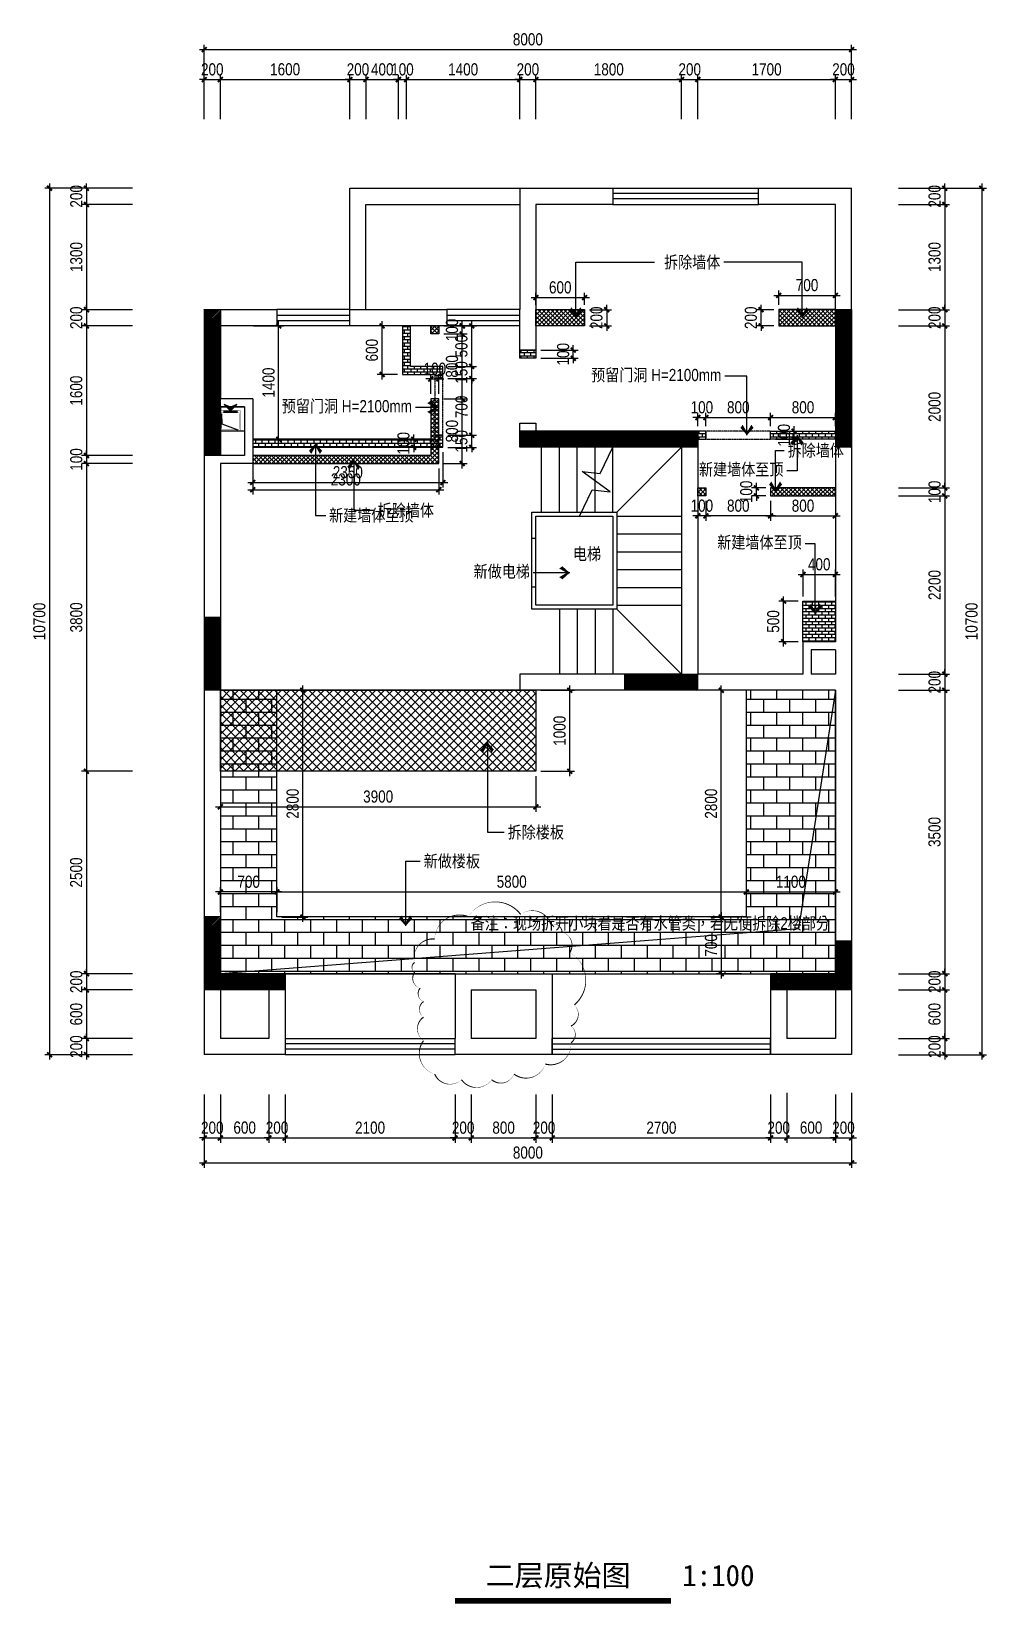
# Model space of a CAD drawing. Extents: x 160245 to 405305, y -111140 to 232735.
# Drawn here: x 332228 to 344031, y -60769 to -41355 of the extents above; entities that cross this region are included whole.
import ezdxf

# ---------------------------------------------------------------- set-up
doc = ezdxf.new("R2010")
doc.units = 0
doc.header["$LTSCALE"] = 10
doc.header["$MEASUREMENT"] = 0
doc.linetypes.add('DASH', pattern=[0.35, 0.25, -0.1])
doc.layers.get('Defpoints').update_dxf_attribs({"color": 229})
for name, color, linetype in [('DIM_SYMB', 3, 'Continuous'), ('P-N wall 新建隔墙', 241, 'Continuous'), ('P-N wall 新建隔墙2', 241, 'Continuous'), ('P-O wall 原始墙体', 245, 'Continuous'), ('P-O wall 拆除墙体', 245, 'Continuous'), ('P-o 原建筑尺寸', 8, 'Continuous'), ('P-Stair 楼梯（原建筑设备）', 159, 'Continuous'), ('P-Text  平面文字', 9, 'Continuous'), ('P-window 窗', 107, 'Continuous'), ('PUB_TEXT', 30, 'Continuous')]:
    doc.layers.add(name, color=color, linetype=linetype)
doc.styles.add('PDC DIM', font='PMingLiU-ExtB.ttf', dxfattribs={"width": 0.85})
doc.styles.add('黑体', font='simhei.ttf')
doc.dimstyles.new('PDC-A2', dxfattribs={"dimscale": 0, "dimtxt": 2.5, "dimasz": 1, "dimexe": 1, "dimexo": 1, "dimgap": 0.7, "dimtad": 1, "dimdec": 0, "dimtxsty": 'PDC DIM', "dimblk": 'ARCHTICK', "dimcen": 1, "dimdle": 1, "dimclrd": 8, "dimclre": 8, "dimclrt": 9, "dimadec": 0, "dimazin": 0, "dimtfac": 1, "dimtdec": 0, "dimtix": 1, "dimtmove": 2, "dimatfit": 3, "dimldrblk": 'PDC A2 T R', "dimfxl": 10, "dimfxlon": 1, "dimarcsym": 0})
pattern_1 = [(45, (123446.859, 0), (-8.83883476, 8.83883476), [])]

msp = doc.modelspace()

# ---------------------------------------------------------------- texts
at = {"layer": 'P-N wall 新建隔墙2', "color": 9, "char_height": 150, "style": 'PDC DIM'}
for s, insert, attachment_point in [('预留门洞 H=2100mm', (340752.9, -45688.9), 9), ('{\\fPMingLiU|b0|i0|c136|p18;预留门洞 \\fPMingLiU-ExtB|b0|i0|c136|p18;H=2100mm}', (336930.2, -46073.7), 9), ('{\\fPMingLiU|b0|i0|c136|p18;新建墙体至顶}', (341520.6, -46855.4), 9), ('{\\fPMingLiU|b0|i0|c136|p18;新建墙体至顶}', (335906.2, -47255.7), 1), ('{\\fPMingLiU|b0|i0|c136|p18;新建墙体至顶}', (341745.9, -47755.4), 9), ('{\\fPMingLiU|b0|i0|c136|p18;新\\fPMingLiU|b0|i0|c134|p18;做电梯}', (338387.7, -48115.4), 9), ('新做楼板', (337075.6, -51525.7), 1)]:
    msp.add_mtext(s, dxfattribs=dict(at, insert=insert, attachment_point=attachment_point))
at = {"layer": 'P-O wall 拆除墙体', "color": 9, "char_height": 150, "style": 'PDC DIM'}
for s, insert, attachment_point in [('拆除墙体', (340741.2, -44128.9), 3), ('拆除墙体', (341573.2, -46453.8), 1), ('拆除墙体', (336507.2, -47193.4), 1), ('拆除楼板', (338112.5, -51169.2), 1), ('{\\fPMingLiU|b0|i0|c134|p18;备注：现场拆开小块看是否有水管类，若无便拆除2楼部分}', (337656.4, -52293.3), 1)]:
    msp.add_mtext(s, dxfattribs=dict(at, insert=insert, attachment_point=attachment_point))
at = {"layer": 'P-Text  平面文字', "insert": (338919.5, -47732.1), "char_height": 150, "width": 893.426, "attachment_point": 1, "style": 'PDC DIM'}
msp.add_mtext('电梯', dxfattribs=at)
at = {"layer": 'PUB_TEXT', "style": '黑体'}
for s, p in [('二层原始图', (337840, -60552.6)), ('1:100', (340269.7, -60552.6))]:
    msp.add_text(s, height=262.87, dxfattribs=at).set_placement(p)

# ---------------------------------------------------------------- blocks, each defined once
blk = doc.blocks.new('A$C7BB304D7')
blk.add_hatch(color=256).paths.add_polyline_path([(127, 77), (204, 0), (126, 32), (49, 0)])
at = {"linetype": 'DASH', "ltscale": 0.5}
for p, q in [((2, 330), (2, 30)), ((302, 330), (2, 330)), ((302, 30), (302, 330)), ((2, 30), (302, 30))]:
    blk.add_line(p, q, dxfattribs=at)
for p, q in [((42, 95), (212, 95)), ((42, 80), (212, 80))]:
    blk.add_line(p, q)
at = {"const_width": 3}
blk.add_lwpolyline([(2, 80), (2, 330), (252, 330), (252, 80), (212, 80), (212, 95), (217, 95, 0.414214), (237, 115), (237, 295, 0.414214), (217, 315), (37, 315, 0.414214), (17, 295), (17, 115, 0.414214), (37, 95), (42, 95), (42, 80)], format="xyb", close=True, dxfattribs=at)
blk.add_lwpolyline([(17, 115), (19, 239), (217, 315)])
blk.add_lwpolyline([(204, 3), (126, 34), (49, 3), (127, 80)], close=True)
blk = doc.blocks.new('$WINLIB2D$00000001')
at = {"color": 0}
for points in [[(-0.5, 0.5), (-0.5, -0.5)], [(-0.5, 0.5), (0.5, 0.5)], [(0.5, -0.5), (0.5, 0.5)], [(0.5, 0.1667), (-0.5, 0.1667)], [(0.5, -0.1667), (-0.5, -0.1667)], [(-0.5, -0.5), (0.5, -0.5)]]:
    blk.add_lwpolyline(points, dxfattribs=at)
blk = doc.blocks.new('_ArchTick')
at = {"color": 0, "linetype": 'ByBlock', "const_width": 0.4}
blk.add_lwpolyline([(-0.5, -0.5), (0.5, 0.5)], dxfattribs=at)
blk = doc.blocks.new('*D1886')
at = {"layer": 'Defpoints', "color": 0, "transparency": 16777216}
for p in [(334363, -54422), (334563, -54422), (334563, -55019)]:
    blk.add_point(p, dxfattribs=at)
at = {"layer": 'P-o 原建筑尺寸', "color": 8, "lineweight": -2, "transparency": 16777216}
for p, q in [((334363, -54482), (334363, -55079)), ((334563, -54482), (334563, -55079)), ((334363, -55019), (334303, -55019)), ((334363, -55019), (334563, -55019)), ((334563, -55019), (334623, -55019))]:
    blk.add_line(p, q, dxfattribs=at)
at = {"layer": 'P-o 原建筑尺寸', "color": 8, "lineweight": -2, "transparency": 16777216, "xscale": 60, "yscale": 60, "zscale": 60}
blk.add_blockref('_ArchTick', (334363, -55019), dxfattribs=at)
at = {"layer": 'P-o 原建筑尺寸', "color": 8, "lineweight": -2, "transparency": 16777216, "xscale": 60, "yscale": 60, "zscale": 60, "rotation": 180}
blk.add_blockref('_ArchTick', (334563, -55019), dxfattribs=at)
at = {"layer": 'P-o 原建筑尺寸', "color": 9, "transparency": 16777216, "insert": (334463, -54893), "char_height": 150, "attachment_point": 5, "style": 'PDC DIM'}
blk.add_mtext('200', dxfattribs=at)
blk = doc.blocks.new('PDC A2 T R')
at = {"color": 0, "linetype": 'ByBlock'}
blk.add_line((0, 0), (-2, 0), dxfattribs=at)
for points in [[(-2.15, 0.89), (-1.49, 1.35), (-0.6, 0), (0, 0)], [(-2.15, -0.89), (-1.49, -1.35), (-0.6, 0), (0, 0)]]:
    blk.add_solid(points, dxfattribs=at)
blk = doc.blocks.new('*D1887')
at = {"layer": 'Defpoints', "color": 0, "transparency": 16777216}
for p in [(334563, -54422), (335163, -54422), (335163, -55019)]:
    blk.add_point(p, dxfattribs=at)
at = {"layer": 'P-o 原建筑尺寸', "color": 8, "lineweight": -2, "transparency": 16777216}
for p, q in [((334563, -54482), (334563, -55079)), ((335163, -54482), (335163, -55079)), ((334503, -55019), (335223, -55019))]:
    blk.add_line(p, q, dxfattribs=at)
at = {"layer": 'P-o 原建筑尺寸', "color": 8, "lineweight": -2, "transparency": 16777216, "xscale": 60, "yscale": 60, "zscale": 60, "rotation": 180}
blk.add_blockref('_ArchTick', (334563, -55019), dxfattribs=at)
at = {"layer": 'P-o 原建筑尺寸', "color": 8, "lineweight": -2, "transparency": 16777216, "xscale": 60, "yscale": 60, "zscale": 60}
blk.add_blockref('_ArchTick', (335163, -55019), dxfattribs=at)
at = {"layer": 'P-o 原建筑尺寸', "color": 9, "transparency": 16777216, "insert": (334863, -54892), "char_height": 150, "attachment_point": 5, "style": 'PDC DIM'}
blk.add_mtext('600', dxfattribs=at)
blk = doc.blocks.new('*D1888')
at = {"layer": 'Defpoints', "color": 0, "transparency": 16777216}
for p in [(338463, -54422), (338663, -54422), (338663, -55019)]:
    blk.add_point(p, dxfattribs=at)
at = {"layer": 'P-o 原建筑尺寸', "color": 8, "lineweight": -2, "transparency": 16777216}
for p, q in [((338463, -54482), (338463, -55079)), ((338663, -54482), (338663, -55079)), ((338463, -55019), (338403, -55019)), ((338463, -55019), (338663, -55019)), ((338663, -55019), (338723, -55019))]:
    blk.add_line(p, q, dxfattribs=at)
at = {"layer": 'P-o 原建筑尺寸', "color": 8, "lineweight": -2, "transparency": 16777216, "xscale": 60, "yscale": 60, "zscale": 60}
blk.add_blockref('_ArchTick', (338463, -55019), dxfattribs=at)
at = {"layer": 'P-o 原建筑尺寸', "color": 8, "lineweight": -2, "transparency": 16777216, "xscale": 60, "yscale": 60, "zscale": 60, "rotation": 180}
blk.add_blockref('_ArchTick', (338663, -55019), dxfattribs=at)
at = {"layer": 'P-o 原建筑尺寸', "color": 9, "transparency": 16777216, "insert": (338563, -54893), "char_height": 150, "attachment_point": 5, "style": 'PDC DIM'}
blk.add_mtext('200', dxfattribs=at)
blk = doc.blocks.new('*D1889')
at = {"layer": 'Defpoints', "color": 0, "transparency": 16777216}
for p in [(338663, -54422), (341363, -54422), (341363, -55019)]:
    blk.add_point(p, dxfattribs=at)
at = {"layer": 'P-o 原建筑尺寸', "color": 8, "lineweight": -2, "transparency": 16777216}
for p, q in [((338663, -54482), (338663, -55079)), ((341363, -54482), (341363, -55079)), ((338603, -55019), (341423, -55019))]:
    blk.add_line(p, q, dxfattribs=at)
at = {"layer": 'P-o 原建筑尺寸', "color": 8, "lineweight": -2, "transparency": 16777216, "xscale": 60, "yscale": 60, "zscale": 60, "rotation": 180}
blk.add_blockref('_ArchTick', (338663, -55019), dxfattribs=at)
at = {"layer": 'P-o 原建筑尺寸', "color": 8, "lineweight": -2, "transparency": 16777216, "xscale": 60, "yscale": 60, "zscale": 60}
blk.add_blockref('_ArchTick', (341363, -55019), dxfattribs=at)
at = {"layer": 'P-o 原建筑尺寸', "color": 9, "transparency": 16777216, "insert": (340013, -54893), "char_height": 150, "attachment_point": 5, "style": 'PDC DIM'}
blk.add_mtext('2700', dxfattribs=at)
blk = doc.blocks.new('*D1890')
at = {"layer": 'Defpoints', "color": 0, "transparency": 16777216}
for p in [(342163, -54422), (342363, -54402), (342363, -55019)]:
    blk.add_point(p, dxfattribs=at)
at = {"layer": 'P-o 原建筑尺寸', "color": 8, "lineweight": -2, "transparency": 16777216}
for p, q in [((342163, -54482), (342163, -55079)), ((342363, -54462), (342363, -55079)), ((342163, -55019), (342103, -55019)), ((342163, -55019), (342363, -55019)), ((342363, -55019), (342423, -55019))]:
    blk.add_line(p, q, dxfattribs=at)
at = {"layer": 'P-o 原建筑尺寸', "color": 8, "lineweight": -2, "transparency": 16777216, "xscale": 60, "yscale": 60, "zscale": 60}
blk.add_blockref('_ArchTick', (342163, -55019), dxfattribs=at)
at = {"layer": 'P-o 原建筑尺寸', "color": 8, "lineweight": -2, "transparency": 16777216, "xscale": 60, "yscale": 60, "zscale": 60, "rotation": 180}
blk.add_blockref('_ArchTick', (342363, -55019), dxfattribs=at)
at = {"layer": 'P-o 原建筑尺寸', "color": 9, "transparency": 16777216, "insert": (342263, -54893), "char_height": 150, "attachment_point": 5, "style": 'PDC DIM'}
blk.add_mtext('200', dxfattribs=at)
blk = doc.blocks.new('*D1891')
at = {"layer": 'Defpoints', "color": 0, "transparency": 16777216}
for p in [(334363, -54519), (342363, -54519), (342363, -55327)]:
    blk.add_point(p, dxfattribs=at)
at = {"layer": 'P-o 原建筑尺寸', "color": 8, "lineweight": -2, "transparency": 16777216}
for p, q in [((334363, -54727), (334363, -55387)), ((342363, -54727), (342363, -55387)), ((334303, -55327), (342423, -55327))]:
    blk.add_line(p, q, dxfattribs=at)
at = {"layer": 'P-o 原建筑尺寸', "color": 8, "lineweight": -2, "transparency": 16777216, "xscale": 60, "yscale": 60, "zscale": 60, "rotation": 180}
blk.add_blockref('_ArchTick', (334363, -55327), dxfattribs=at)
at = {"layer": 'P-o 原建筑尺寸', "color": 8, "lineweight": -2, "transparency": 16777216, "xscale": 60, "yscale": 60, "zscale": 60}
blk.add_blockref('_ArchTick', (342363, -55327), dxfattribs=at)
at = {"layer": 'P-o 原建筑尺寸', "color": 9, "transparency": 16777216, "insert": (338363, -55201), "char_height": 150, "attachment_point": 5, "style": 'PDC DIM'}
blk.add_mtext('8000', dxfattribs=at)
blk = doc.blocks.new('*D1892')
at = {"layer": 'Defpoints', "color": 0, "transparency": 16777216}
for p in [(333539, -43291), (332908, -43491), (333539, -43491)]:
    blk.add_point(p, dxfattribs=at)
at = {"layer": 'P-o 原建筑尺寸', "color": 8, "lineweight": -2, "transparency": 16777216}
for p, q in [((333479, -43291), (332848, -43291)), ((332908, -43291), (332908, -43231)), ((332908, -43291), (332908, -43491)), ((333479, -43491), (332848, -43491)), ((332908, -43491), (332908, -43551))]:
    blk.add_line(p, q, dxfattribs=at)
at = {"layer": 'P-o 原建筑尺寸', "color": 8, "lineweight": -2, "transparency": 16777216, "xscale": 60, "yscale": 60, "zscale": 60}
for p, rotation in [((332908, -43291), 270), ((332908, -43491), 90)]:
    blk.add_blockref('_ArchTick', p, dxfattribs=dict(at, rotation=rotation))
at = {"layer": 'P-o 原建筑尺寸', "color": 9, "transparency": 16777216, "insert": (332783, -43391), "char_height": 150, "attachment_point": 5, "rotation": 90, "style": 'PDC DIM'}
blk.add_mtext('200', dxfattribs=at)
blk = doc.blocks.new('*D1893')
at = {"layer": 'Defpoints', "color": 0, "transparency": 16777216}
for p in [(333539, -43491), (332908, -44791), (333539, -44791)]:
    blk.add_point(p, dxfattribs=at)
at = {"layer": 'P-o 原建筑尺寸', "color": 8, "lineweight": -2, "transparency": 16777216}
for p, q in [((332908, -43431), (332908, -44851)), ((333479, -43491), (332848, -43491)), ((333479, -44791), (332848, -44791))]:
    blk.add_line(p, q, dxfattribs=at)
at = {"layer": 'P-o 原建筑尺寸', "color": 8, "lineweight": -2, "transparency": 16777216, "xscale": 60, "yscale": 60, "zscale": 60}
for p, rotation in [((332908, -43491), 90), ((332908, -44791), 270)]:
    blk.add_blockref('_ArchTick', p, dxfattribs=dict(at, rotation=rotation))
at = {"layer": 'P-o 原建筑尺寸', "color": 9, "transparency": 16777216, "insert": (332783, -44141), "char_height": 150, "attachment_point": 5, "rotation": 90, "style": 'PDC DIM'}
blk.add_mtext('1300', dxfattribs=at)
blk = doc.blocks.new('*D1894')
at = {"layer": 'Defpoints', "color": 0, "transparency": 16777216}
for p in [(333539, -44991), (332908, -46591), (333539, -46591)]:
    blk.add_point(p, dxfattribs=at)
at = {"layer": 'P-o 原建筑尺寸', "color": 8, "lineweight": -2, "transparency": 16777216}
for p, q in [((333479, -44991), (332848, -44991)), ((332908, -44931), (332908, -46651)), ((333479, -46591), (332848, -46591))]:
    blk.add_line(p, q, dxfattribs=at)
at = {"layer": 'P-o 原建筑尺寸', "color": 8, "lineweight": -2, "transparency": 16777216, "xscale": 60, "yscale": 60, "zscale": 60}
for p, rotation in [((332908, -44991), 90), ((332908, -46591), 270)]:
    blk.add_blockref('_ArchTick', p, dxfattribs=dict(at, rotation=rotation))
at = {"layer": 'P-o 原建筑尺寸', "color": 9, "transparency": 16777216, "insert": (332782, -45791), "char_height": 150, "attachment_point": 5, "rotation": 90, "style": 'PDC DIM'}
blk.add_mtext('1600', dxfattribs=at)
blk = doc.blocks.new('*D1895')
at = {"layer": 'Defpoints', "color": 0, "transparency": 16777216}
for p in [(333539, -46591), (332908, -46691), (333539, -46691)]:
    blk.add_point(p, dxfattribs=at)
at = {"layer": 'P-o 原建筑尺寸', "color": 8, "lineweight": -2, "transparency": 16777216}
for p, q in [((333479, -46591), (332848, -46591)), ((332908, -46591), (332908, -46531)), ((332908, -46591), (332908, -46691)), ((333479, -46691), (332848, -46691)), ((332908, -46691), (332908, -46751))]:
    blk.add_line(p, q, dxfattribs=at)
at = {"layer": 'P-o 原建筑尺寸', "color": 8, "lineweight": -2, "transparency": 16777216, "xscale": 60, "yscale": 60, "zscale": 60}
for p, rotation in [((332908, -46591), 270), ((332908, -46691), 90)]:
    blk.add_blockref('_ArchTick', p, dxfattribs=dict(at, rotation=rotation))
at = {"layer": 'P-o 原建筑尺寸', "color": 9, "transparency": 16777216, "insert": (332783, -46641), "char_height": 150, "attachment_point": 5, "rotation": 90, "style": 'PDC DIM'}
blk.add_mtext('100', dxfattribs=at)
blk = doc.blocks.new('*D1896')
at = {"layer": 'Defpoints', "color": 0, "transparency": 16777216}
for p in [(333539, -46691), (332908, -50491), (333539, -50491)]:
    blk.add_point(p, dxfattribs=at)
at = {"layer": 'P-o 原建筑尺寸', "color": 8, "lineweight": -2, "transparency": 16777216}
for p, q in [((333479, -46691), (332848, -46691)), ((332908, -46631), (332908, -50551)), ((333479, -50491), (332848, -50491))]:
    blk.add_line(p, q, dxfattribs=at)
at = {"layer": 'P-o 原建筑尺寸', "color": 8, "lineweight": -2, "transparency": 16777216, "xscale": 60, "yscale": 60, "zscale": 60}
for p, rotation in [((332908, -46691), 90), ((332908, -50491), 270)]:
    blk.add_blockref('_ArchTick', p, dxfattribs=dict(at, rotation=rotation))
at = {"layer": 'P-o 原建筑尺寸', "color": 9, "transparency": 16777216, "insert": (332783, -48591), "char_height": 150, "attachment_point": 5, "rotation": 90, "style": 'PDC DIM'}
blk.add_mtext('3800', dxfattribs=at)
blk = doc.blocks.new('*D1897')
at = {"layer": 'Defpoints', "color": 0, "transparency": 16777216}
for p in [(333539, -50491), (332908, -52991), (333539, -52991)]:
    blk.add_point(p, dxfattribs=at)
at = {"layer": 'P-o 原建筑尺寸', "color": 8, "lineweight": -2, "transparency": 16777216}
for p, q in [((332908, -50431), (332908, -53051)), ((333479, -50491), (332848, -50491)), ((333479, -52991), (332848, -52991))]:
    blk.add_line(p, q, dxfattribs=at)
at = {"layer": 'P-o 原建筑尺寸', "color": 8, "lineweight": -2, "transparency": 16777216, "xscale": 60, "yscale": 60, "zscale": 60}
for p, rotation in [((332908, -50491), 90), ((332908, -52991), 270)]:
    blk.add_blockref('_ArchTick', p, dxfattribs=dict(at, rotation=rotation))
at = {"layer": 'P-o 原建筑尺寸', "color": 9, "transparency": 16777216, "insert": (332781, -51741), "char_height": 150, "attachment_point": 5, "rotation": 90, "style": 'PDC DIM'}
blk.add_mtext('2500', dxfattribs=at)
blk = doc.blocks.new('*D1898')
at = {"layer": 'Defpoints', "color": 0, "transparency": 16777216}
for p in [(333539, -52991), (332908, -53191), (333539, -53191)]:
    blk.add_point(p, dxfattribs=at)
at = {"layer": 'P-o 原建筑尺寸', "color": 8, "lineweight": -2, "transparency": 16777216}
for p, q in [((333479, -52991), (332848, -52991)), ((332908, -52991), (332908, -52931)), ((332908, -52991), (332908, -53191)), ((333479, -53191), (332848, -53191)), ((332908, -53191), (332908, -53251))]:
    blk.add_line(p, q, dxfattribs=at)
at = {"layer": 'P-o 原建筑尺寸', "color": 8, "lineweight": -2, "transparency": 16777216, "xscale": 60, "yscale": 60, "zscale": 60}
for p, rotation in [((332908, -52991), 270), ((332908, -53191), 90)]:
    blk.add_blockref('_ArchTick', p, dxfattribs=dict(at, rotation=rotation))
at = {"layer": 'P-o 原建筑尺寸', "color": 9, "transparency": 16777216, "insert": (332783, -53091), "char_height": 150, "attachment_point": 5, "rotation": 90, "style": 'PDC DIM'}
blk.add_mtext('200', dxfattribs=at)
blk = doc.blocks.new('*D1899')
at = {"layer": 'Defpoints', "color": 0, "transparency": 16777216}
for p in [(333539, -53191), (332908, -53791), (333539, -53791)]:
    blk.add_point(p, dxfattribs=at)
at = {"layer": 'P-o 原建筑尺寸', "color": 8, "lineweight": -2, "transparency": 16777216}
for p, q in [((333479, -53191), (332848, -53191)), ((332908, -53131), (332908, -53851)), ((333479, -53791), (332848, -53791))]:
    blk.add_line(p, q, dxfattribs=at)
at = {"layer": 'P-o 原建筑尺寸', "color": 8, "lineweight": -2, "transparency": 16777216, "xscale": 60, "yscale": 60, "zscale": 60}
for p, rotation in [((332908, -53191), 90), ((332908, -53791), 270)]:
    blk.add_blockref('_ArchTick', p, dxfattribs=dict(at, rotation=rotation))
at = {"layer": 'P-o 原建筑尺寸', "color": 9, "transparency": 16777216, "insert": (332782, -53491), "char_height": 150, "attachment_point": 5, "rotation": 90, "style": 'PDC DIM'}
blk.add_mtext('600', dxfattribs=at)
blk = doc.blocks.new('*D1900')
at = {"layer": 'Defpoints', "color": 0, "transparency": 16777216}
for p in [(333539, -53791), (332908, -53991), (333539, -53991)]:
    blk.add_point(p, dxfattribs=at)
at = {"layer": 'P-o 原建筑尺寸', "color": 8, "lineweight": -2, "transparency": 16777216}
for p, q in [((332908, -53791), (332908, -53731)), ((333479, -53791), (332848, -53791)), ((332908, -53791), (332908, -53991)), ((333479, -53991), (332848, -53991)), ((332908, -53991), (332908, -54051))]:
    blk.add_line(p, q, dxfattribs=at)
at = {"layer": 'P-o 原建筑尺寸', "color": 8, "lineweight": -2, "transparency": 16777216, "xscale": 60, "yscale": 60, "zscale": 60}
for p, rotation in [((332908, -53791), 270), ((332908, -53991), 90)]:
    blk.add_blockref('_ArchTick', p, dxfattribs=dict(at, rotation=rotation))
at = {"layer": 'P-o 原建筑尺寸', "color": 9, "transparency": 16777216, "insert": (332783, -53891), "char_height": 150, "attachment_point": 5, "rotation": 90, "style": 'PDC DIM'}
blk.add_mtext('200', dxfattribs=at)
blk = doc.blocks.new('*D1901')
at = {"layer": 'Defpoints', "color": 0, "transparency": 16777216}
for p in [(333539, -43291), (332452, -53991), (333539, -53991)]:
    blk.add_point(p, dxfattribs=at)
at = {"layer": 'P-o 原建筑尺寸', "color": 8, "lineweight": -2, "transparency": 16777216}
for p, q in [((333052, -43291), (332392, -43291)), ((332452, -43231), (332452, -54051)), ((333052, -53991), (332392, -53991))]:
    blk.add_line(p, q, dxfattribs=at)
at = {"layer": 'P-o 原建筑尺寸', "color": 8, "lineweight": -2, "transparency": 16777216, "xscale": 60, "yscale": 60, "zscale": 60}
for p, rotation in [((332452, -43291), 90), ((332452, -53991), 270)]:
    blk.add_blockref('_ArchTick', p, dxfattribs=dict(at, rotation=rotation))
at = {"layer": 'P-o 原建筑尺寸', "color": 9, "transparency": 16777216, "insert": (332326, -48641), "char_height": 150, "attachment_point": 5, "rotation": 90, "style": 'PDC DIM'}
blk.add_mtext('10700', dxfattribs=at)
blk = doc.blocks.new('*D1902')
at = {"layer": 'Defpoints', "color": 0, "transparency": 16777216}
for p in [(342884, -43291), (342884, -43491), (343515, -43491)]:
    blk.add_point(p, dxfattribs=at)
at = {"layer": 'P-o 原建筑尺寸', "color": 8, "lineweight": -2, "transparency": 16777216}
for p, q in [((342944, -43291), (343575, -43291)), ((343515, -43291), (343515, -43231)), ((343515, -43291), (343515, -43491)), ((342944, -43491), (343575, -43491)), ((343515, -43491), (343515, -43551))]:
    blk.add_line(p, q, dxfattribs=at)
at = {"layer": 'P-o 原建筑尺寸', "color": 8, "lineweight": -2, "transparency": 16777216, "xscale": 60, "yscale": 60, "zscale": 60}
for p, rotation in [((343515, -43291), 270), ((343515, -43491), 90)]:
    blk.add_blockref('_ArchTick', p, dxfattribs=dict(at, rotation=rotation))
at = {"layer": 'P-o 原建筑尺寸', "color": 9, "transparency": 16777216, "insert": (343389, -43391), "char_height": 150, "attachment_point": 5, "rotation": 90, "style": 'PDC DIM'}
blk.add_mtext('200', dxfattribs=at)
blk = doc.blocks.new('*D1903')
at = {"layer": 'Defpoints', "color": 0, "transparency": 16777216}
for p in [(342884, -43491), (342884, -44791), (343515, -44791)]:
    blk.add_point(p, dxfattribs=at)
at = {"layer": 'P-o 原建筑尺寸', "color": 8, "lineweight": -2, "transparency": 16777216}
for p, q in [((343515, -43431), (343515, -44851)), ((342944, -43491), (343575, -43491)), ((342944, -44791), (343575, -44791))]:
    blk.add_line(p, q, dxfattribs=at)
at = {"layer": 'P-o 原建筑尺寸', "color": 8, "lineweight": -2, "transparency": 16777216, "xscale": 60, "yscale": 60, "zscale": 60}
for p, rotation in [((343515, -43491), 90), ((343515, -44791), 270)]:
    blk.add_blockref('_ArchTick', p, dxfattribs=dict(at, rotation=rotation))
at = {"layer": 'P-o 原建筑尺寸', "color": 9, "transparency": 16777216, "insert": (343389, -44141), "char_height": 150, "attachment_point": 5, "rotation": 90, "style": 'PDC DIM'}
blk.add_mtext('1300', dxfattribs=at)
blk = doc.blocks.new('*D1904')
at = {"layer": 'Defpoints', "color": 0, "transparency": 16777216}
for p in [(342884, -44791), (342884, -44991), (343515, -44991)]:
    blk.add_point(p, dxfattribs=at)
at = {"layer": 'P-o 原建筑尺寸', "color": 8, "lineweight": -2, "transparency": 16777216}
for p, q in [((342944, -44791), (343575, -44791)), ((343515, -44791), (343515, -44731)), ((343515, -44791), (343515, -44991)), ((342944, -44991), (343575, -44991)), ((343515, -44991), (343515, -45051))]:
    blk.add_line(p, q, dxfattribs=at)
at = {"layer": 'P-o 原建筑尺寸', "color": 8, "lineweight": -2, "transparency": 16777216, "xscale": 60, "yscale": 60, "zscale": 60}
for p, rotation in [((343515, -44791), 270), ((343515, -44991), 90)]:
    blk.add_blockref('_ArchTick', p, dxfattribs=dict(at, rotation=rotation))
at = {"layer": 'P-o 原建筑尺寸', "color": 9, "transparency": 16777216, "insert": (343389, -44891), "char_height": 150, "attachment_point": 5, "rotation": 90, "style": 'PDC DIM'}
blk.add_mtext('200', dxfattribs=at)
blk = doc.blocks.new('*D1905')
at = {"layer": 'Defpoints', "color": 0, "transparency": 16777216}
for p in [(342884, -47091), (342884, -49291), (343515, -49291)]:
    blk.add_point(p, dxfattribs=at)
at = {"layer": 'P-o 原建筑尺寸', "color": 8, "lineweight": -2, "transparency": 16777216}
for p, q in [((342944, -47091), (343575, -47091)), ((343515, -47031), (343515, -49351)), ((342944, -49291), (343575, -49291))]:
    blk.add_line(p, q, dxfattribs=at)
at = {"layer": 'P-o 原建筑尺寸', "color": 8, "lineweight": -2, "transparency": 16777216, "xscale": 60, "yscale": 60, "zscale": 60}
for p, rotation in [((343515, -47091), 90), ((343515, -49291), 270)]:
    blk.add_blockref('_ArchTick', p, dxfattribs=dict(at, rotation=rotation))
at = {"layer": 'P-o 原建筑尺寸', "color": 9, "transparency": 16777216, "insert": (343389, -48191), "char_height": 150, "attachment_point": 5, "rotation": 90, "style": 'PDC DIM'}
blk.add_mtext('2200', dxfattribs=at)
blk = doc.blocks.new('*D1906')
at = {"layer": 'Defpoints', "color": 0, "transparency": 16777216}
for p in [(342884, -49291), (342884, -49491), (343515, -49491)]:
    blk.add_point(p, dxfattribs=at)
at = {"layer": 'P-o 原建筑尺寸', "color": 8, "lineweight": -2, "transparency": 16777216}
for p, q in [((342944, -49291), (343575, -49291)), ((343515, -49291), (343515, -49231)), ((343515, -49291), (343515, -49491)), ((342944, -49491), (343575, -49491)), ((343515, -49491), (343515, -49551))]:
    blk.add_line(p, q, dxfattribs=at)
at = {"layer": 'P-o 原建筑尺寸', "color": 8, "lineweight": -2, "transparency": 16777216, "xscale": 60, "yscale": 60, "zscale": 60}
for p, rotation in [((343515, -49291), 270), ((343515, -49491), 90)]:
    blk.add_blockref('_ArchTick', p, dxfattribs=dict(at, rotation=rotation))
at = {"layer": 'P-o 原建筑尺寸', "color": 9, "transparency": 16777216, "insert": (343389, -49391), "char_height": 150, "attachment_point": 5, "rotation": 90, "style": 'PDC DIM'}
blk.add_mtext('200', dxfattribs=at)
blk = doc.blocks.new('*D1907')
at = {"layer": 'Defpoints', "color": 0, "transparency": 16777216}
for p in [(342884, -49491), (342884, -52991), (343515, -52991)]:
    blk.add_point(p, dxfattribs=at)
at = {"layer": 'P-o 原建筑尺寸', "color": 8, "lineweight": -2, "transparency": 16777216}
for p, q in [((342944, -49491), (343575, -49491)), ((343515, -49431), (343515, -53051)), ((342944, -52991), (343575, -52991))]:
    blk.add_line(p, q, dxfattribs=at)
at = {"layer": 'P-o 原建筑尺寸', "color": 8, "lineweight": -2, "transparency": 16777216, "xscale": 60, "yscale": 60, "zscale": 60}
for p, rotation in [((343515, -49491), 90), ((343515, -52991), 270)]:
    blk.add_blockref('_ArchTick', p, dxfattribs=dict(at, rotation=rotation))
at = {"layer": 'P-o 原建筑尺寸', "color": 9, "transparency": 16777216, "insert": (343388, -51241), "char_height": 150, "attachment_point": 5, "rotation": 90, "style": 'PDC DIM'}
blk.add_mtext('3500', dxfattribs=at)
blk = doc.blocks.new('*D1908')
at = {"layer": 'Defpoints', "color": 0, "transparency": 16777216}
for p in [(342884, -52991), (342884, -53191), (343515, -53191)]:
    blk.add_point(p, dxfattribs=at)
at = {"layer": 'P-o 原建筑尺寸', "color": 8, "lineweight": -2, "transparency": 16777216}
for p, q in [((342944, -52991), (343575, -52991)), ((343515, -52991), (343515, -52931)), ((343515, -52991), (343515, -53191)), ((342944, -53191), (343575, -53191)), ((343515, -53191), (343515, -53251))]:
    blk.add_line(p, q, dxfattribs=at)
at = {"layer": 'P-o 原建筑尺寸', "color": 8, "lineweight": -2, "transparency": 16777216, "xscale": 60, "yscale": 60, "zscale": 60}
for p, rotation in [((343515, -52991), 270), ((343515, -53191), 90)]:
    blk.add_blockref('_ArchTick', p, dxfattribs=dict(at, rotation=rotation))
at = {"layer": 'P-o 原建筑尺寸', "color": 9, "transparency": 16777216, "insert": (343389, -53091), "char_height": 150, "attachment_point": 5, "rotation": 90, "style": 'PDC DIM'}
blk.add_mtext('200', dxfattribs=at)
blk = doc.blocks.new('*D1909')
at = {"layer": 'Defpoints', "color": 0, "transparency": 16777216}
for p in [(342884, -53191), (342884, -53791), (343515, -53791)]:
    blk.add_point(p, dxfattribs=at)
at = {"layer": 'P-o 原建筑尺寸', "color": 8, "lineweight": -2, "transparency": 16777216}
for p, q in [((342944, -53191), (343575, -53191)), ((343515, -53131), (343515, -53851)), ((342944, -53791), (343575, -53791))]:
    blk.add_line(p, q, dxfattribs=at)
at = {"layer": 'P-o 原建筑尺寸', "color": 8, "lineweight": -2, "transparency": 16777216, "xscale": 60, "yscale": 60, "zscale": 60}
for p, rotation in [((343515, -53191), 90), ((343515, -53791), 270)]:
    blk.add_blockref('_ArchTick', p, dxfattribs=dict(at, rotation=rotation))
at = {"layer": 'P-o 原建筑尺寸', "color": 9, "transparency": 16777216, "insert": (343388, -53491), "char_height": 150, "attachment_point": 5, "rotation": 90, "style": 'PDC DIM'}
blk.add_mtext('600', dxfattribs=at)
blk = doc.blocks.new('*D1910')
at = {"layer": 'Defpoints', "color": 0, "transparency": 16777216}
for p in [(342884, -53791), (342884, -53991), (343515, -53991)]:
    blk.add_point(p, dxfattribs=at)
at = {"layer": 'P-o 原建筑尺寸', "color": 8, "lineweight": -2, "transparency": 16777216}
for p, q in [((343515, -53791), (343515, -53731)), ((342944, -53791), (343575, -53791)), ((343515, -53791), (343515, -53991)), ((342944, -53991), (343575, -53991)), ((343515, -53991), (343515, -54051))]:
    blk.add_line(p, q, dxfattribs=at)
at = {"layer": 'P-o 原建筑尺寸', "color": 8, "lineweight": -2, "transparency": 16777216, "xscale": 60, "yscale": 60, "zscale": 60}
for p, rotation in [((343515, -53791), 270), ((343515, -53991), 90)]:
    blk.add_blockref('_ArchTick', p, dxfattribs=dict(at, rotation=rotation))
at = {"layer": 'P-o 原建筑尺寸', "color": 9, "transparency": 16777216, "insert": (343389, -53891), "char_height": 150, "attachment_point": 5, "rotation": 90, "style": 'PDC DIM'}
blk.add_mtext('200', dxfattribs=at)
blk = doc.blocks.new('*D1911')
at = {"layer": 'Defpoints', "color": 0, "transparency": 16777216}
for p in [(342884, -43291), (342884, -53991), (343971, -53991)]:
    blk.add_point(p, dxfattribs=at)
at = {"layer": 'P-o 原建筑尺寸', "color": 8, "lineweight": -2, "transparency": 16777216}
for p, q in [((343371, -43291), (344031, -43291)), ((343971, -43231), (343971, -54051)), ((343371, -53991), (344031, -53991))]:
    blk.add_line(p, q, dxfattribs=at)
at = {"layer": 'P-o 原建筑尺寸', "color": 8, "lineweight": -2, "transparency": 16777216, "xscale": 60, "yscale": 60, "zscale": 60}
for p, rotation in [((343971, -43291), 90), ((343971, -53991), 270)]:
    blk.add_blockref('_ArchTick', p, dxfattribs=dict(at, rotation=rotation))
at = {"layer": 'P-o 原建筑尺寸', "color": 9, "transparency": 16777216, "insert": (343846, -48641), "char_height": 150, "attachment_point": 5, "rotation": 90, "style": 'PDC DIM'}
blk.add_mtext('10700', dxfattribs=at)
blk = doc.blocks.new('*D1912')
at = {"layer": 'Defpoints', "color": 0, "transparency": 16777216}
for p in [(334563, -41949), (334363, -42497), (334563, -42497)]:
    blk.add_point(p, dxfattribs=at)
at = {"layer": 'P-o 原建筑尺寸', "color": 8, "lineweight": -2, "transparency": 16777216}
for p, q in [((334363, -42437), (334363, -41889)), ((334563, -42437), (334563, -41889)), ((334363, -41949), (334303, -41949)), ((334363, -41949), (334563, -41949)), ((334563, -41949), (334623, -41949))]:
    blk.add_line(p, q, dxfattribs=at)
at = {"layer": 'P-o 原建筑尺寸', "color": 8, "lineweight": -2, "transparency": 16777216, "xscale": 60, "yscale": 60, "zscale": 60}
blk.add_blockref('_ArchTick', (334363, -41949), dxfattribs=at)
at = {"layer": 'P-o 原建筑尺寸', "color": 8, "lineweight": -2, "transparency": 16777216, "xscale": 60, "yscale": 60, "zscale": 60, "rotation": 180}
blk.add_blockref('_ArchTick', (334563, -41949), dxfattribs=at)
at = {"layer": 'P-o 原建筑尺寸', "color": 9, "transparency": 16777216, "insert": (334463, -41824), "char_height": 150, "attachment_point": 5, "style": 'PDC DIM'}
blk.add_mtext('200', dxfattribs=at)
blk = doc.blocks.new('*D1913')
at = {"layer": 'Defpoints', "color": 0, "transparency": 16777216}
for p in [(336163, -41949), (334563, -42497), (336163, -42497)]:
    blk.add_point(p, dxfattribs=at)
at = {"layer": 'P-o 原建筑尺寸', "color": 8, "lineweight": -2, "transparency": 16777216}
for p, q in [((334563, -42437), (334563, -41889)), ((336163, -42437), (336163, -41889)), ((334503, -41949), (336223, -41949))]:
    blk.add_line(p, q, dxfattribs=at)
at = {"layer": 'P-o 原建筑尺寸', "color": 8, "lineweight": -2, "transparency": 16777216, "xscale": 60, "yscale": 60, "zscale": 60, "rotation": 180}
blk.add_blockref('_ArchTick', (334563, -41949), dxfattribs=at)
at = {"layer": 'P-o 原建筑尺寸', "color": 8, "lineweight": -2, "transparency": 16777216, "xscale": 60, "yscale": 60, "zscale": 60}
blk.add_blockref('_ArchTick', (336163, -41949), dxfattribs=at)
at = {"layer": 'P-o 原建筑尺寸', "color": 9, "transparency": 16777216, "insert": (335363, -41823), "char_height": 150, "attachment_point": 5, "style": 'PDC DIM'}
blk.add_mtext('1600', dxfattribs=at)
blk = doc.blocks.new('*D1914')
at = {"layer": 'Defpoints', "color": 0, "transparency": 16777216}
for p in [(338263, -41949), (336863, -42497), (338263, -42497)]:
    blk.add_point(p, dxfattribs=at)
at = {"layer": 'P-o 原建筑尺寸', "color": 8, "lineweight": -2, "transparency": 16777216}
for p, q in [((336863, -42437), (336863, -41889)), ((338263, -42437), (338263, -41889)), ((336803, -41949), (338323, -41949))]:
    blk.add_line(p, q, dxfattribs=at)
at = {"layer": 'P-o 原建筑尺寸', "color": 8, "lineweight": -2, "transparency": 16777216, "xscale": 60, "yscale": 60, "zscale": 60, "rotation": 180}
blk.add_blockref('_ArchTick', (336863, -41949), dxfattribs=at)
at = {"layer": 'P-o 原建筑尺寸', "color": 8, "lineweight": -2, "transparency": 16777216, "xscale": 60, "yscale": 60, "zscale": 60}
blk.add_blockref('_ArchTick', (338263, -41949), dxfattribs=at)
at = {"layer": 'P-o 原建筑尺寸', "color": 9, "transparency": 16777216, "insert": (337563, -41824), "char_height": 150, "attachment_point": 5, "style": 'PDC DIM'}
blk.add_mtext('1400', dxfattribs=at)
blk = doc.blocks.new('*D1915')
at = {"layer": 'Defpoints', "color": 0, "transparency": 16777216}
for p in [(340263, -41949), (338463, -42497), (340263, -42497)]:
    blk.add_point(p, dxfattribs=at)
at = {"layer": 'P-o 原建筑尺寸', "color": 8, "lineweight": -2, "transparency": 16777216}
for p, q in [((338463, -42437), (338463, -41889)), ((340263, -42437), (340263, -41889)), ((338403, -41949), (340323, -41949))]:
    blk.add_line(p, q, dxfattribs=at)
at = {"layer": 'P-o 原建筑尺寸', "color": 8, "lineweight": -2, "transparency": 16777216, "xscale": 60, "yscale": 60, "zscale": 60, "rotation": 180}
blk.add_blockref('_ArchTick', (338463, -41949), dxfattribs=at)
at = {"layer": 'P-o 原建筑尺寸', "color": 8, "lineweight": -2, "transparency": 16777216, "xscale": 60, "yscale": 60, "zscale": 60}
blk.add_blockref('_ArchTick', (340263, -41949), dxfattribs=at)
at = {"layer": 'P-o 原建筑尺寸', "color": 9, "transparency": 16777216, "insert": (339363, -41824), "char_height": 150, "attachment_point": 5, "style": 'PDC DIM'}
blk.add_mtext('1800', dxfattribs=at)
blk = doc.blocks.new('*D1916')
at = {"layer": 'Defpoints', "color": 0, "transparency": 16777216}
for p in [(340463, -41949), (340263, -42497), (340463, -42497)]:
    blk.add_point(p, dxfattribs=at)
at = {"layer": 'P-o 原建筑尺寸', "color": 8, "lineweight": -2, "transparency": 16777216}
for p, q in [((340263, -42437), (340263, -41889)), ((340463, -42437), (340463, -41889)), ((340263, -41949), (340203, -41949)), ((340263, -41949), (340463, -41949)), ((340463, -41949), (340523, -41949))]:
    blk.add_line(p, q, dxfattribs=at)
at = {"layer": 'P-o 原建筑尺寸', "color": 8, "lineweight": -2, "transparency": 16777216, "xscale": 60, "yscale": 60, "zscale": 60}
blk.add_blockref('_ArchTick', (340263, -41949), dxfattribs=at)
at = {"layer": 'P-o 原建筑尺寸', "color": 8, "lineweight": -2, "transparency": 16777216, "xscale": 60, "yscale": 60, "zscale": 60, "rotation": 180}
blk.add_blockref('_ArchTick', (340463, -41949), dxfattribs=at)
at = {"layer": 'P-o 原建筑尺寸', "color": 9, "transparency": 16777216, "insert": (340363, -41824), "char_height": 150, "attachment_point": 5, "style": 'PDC DIM'}
blk.add_mtext('200', dxfattribs=at)
blk = doc.blocks.new('*D1917')
at = {"layer": 'Defpoints', "color": 0, "transparency": 16777216}
for p in [(342163, -41949), (340463, -42497), (342163, -42497)]:
    blk.add_point(p, dxfattribs=at)
at = {"layer": 'P-o 原建筑尺寸', "color": 8, "lineweight": -2, "transparency": 16777216}
for p, q in [((340463, -42437), (340463, -41889)), ((342163, -42437), (342163, -41889)), ((340403, -41949), (342223, -41949))]:
    blk.add_line(p, q, dxfattribs=at)
at = {"layer": 'P-o 原建筑尺寸', "color": 8, "lineweight": -2, "transparency": 16777216, "xscale": 60, "yscale": 60, "zscale": 60, "rotation": 180}
blk.add_blockref('_ArchTick', (340463, -41949), dxfattribs=at)
at = {"layer": 'P-o 原建筑尺寸', "color": 8, "lineweight": -2, "transparency": 16777216, "xscale": 60, "yscale": 60, "zscale": 60}
blk.add_blockref('_ArchTick', (342163, -41949), dxfattribs=at)
at = {"layer": 'P-o 原建筑尺寸', "color": 9, "transparency": 16777216, "insert": (341313, -41824), "char_height": 150, "attachment_point": 5, "style": 'PDC DIM'}
blk.add_mtext('1700', dxfattribs=at)
blk = doc.blocks.new('*D1918')
at = {"layer": 'Defpoints', "color": 0, "transparency": 16777216}
for p in [(342363, -41949), (342163, -42497), (342363, -42497)]:
    blk.add_point(p, dxfattribs=at)
at = {"layer": 'P-o 原建筑尺寸', "color": 8, "lineweight": -2, "transparency": 16777216}
for p, q in [((342163, -42437), (342163, -41889)), ((342363, -42437), (342363, -41889)), ((342163, -41949), (342103, -41949)), ((342163, -41949), (342363, -41949)), ((342363, -41949), (342423, -41949))]:
    blk.add_line(p, q, dxfattribs=at)
at = {"layer": 'P-o 原建筑尺寸', "color": 8, "lineweight": -2, "transparency": 16777216, "xscale": 60, "yscale": 60, "zscale": 60}
blk.add_blockref('_ArchTick', (342163, -41949), dxfattribs=at)
at = {"layer": 'P-o 原建筑尺寸', "color": 8, "lineweight": -2, "transparency": 16777216, "xscale": 60, "yscale": 60, "zscale": 60, "rotation": 180}
blk.add_blockref('_ArchTick', (342363, -41949), dxfattribs=at)
at = {"layer": 'P-o 原建筑尺寸', "color": 9, "transparency": 16777216, "insert": (342263, -41824), "char_height": 150, "attachment_point": 5, "style": 'PDC DIM'}
blk.add_mtext('200', dxfattribs=at)
blk = doc.blocks.new('*D1919')
at = {"layer": 'Defpoints', "color": 0, "transparency": 16777216}
for p in [(342363, -41579), (334363, -42497), (342363, -42497)]:
    blk.add_point(p, dxfattribs=at)
at = {"layer": 'P-o 原建筑尺寸', "color": 8, "lineweight": -2, "transparency": 16777216}
for p, q in [((334363, -42179), (334363, -41519)), ((342363, -42179), (342363, -41519)), ((334303, -41579), (342423, -41579))]:
    blk.add_line(p, q, dxfattribs=at)
at = {"layer": 'P-o 原建筑尺寸', "color": 8, "lineweight": -2, "transparency": 16777216, "xscale": 60, "yscale": 60, "zscale": 60, "rotation": 180}
blk.add_blockref('_ArchTick', (334363, -41579), dxfattribs=at)
at = {"layer": 'P-o 原建筑尺寸', "color": 8, "lineweight": -2, "transparency": 16777216, "xscale": 60, "yscale": 60, "zscale": 60}
blk.add_blockref('_ArchTick', (342363, -41579), dxfattribs=at)
at = {"layer": 'P-o 原建筑尺寸', "color": 9, "transparency": 16777216, "insert": (338363, -41453), "char_height": 150, "attachment_point": 5, "style": 'PDC DIM'}
blk.add_mtext('8000', dxfattribs=at)
blk = doc.blocks.new('*D1920')
at = {"layer": 'Defpoints', "color": 0, "transparency": 16777216}
for p in [(333539, -44791), (332908, -44991), (333539, -44991)]:
    blk.add_point(p, dxfattribs=at)
at = {"layer": 'P-o 原建筑尺寸', "color": 8, "lineweight": -2, "transparency": 16777216}
for p, q in [((333479, -44791), (332848, -44791)), ((332908, -44791), (332908, -44731)), ((332908, -44791), (332908, -44991)), ((333479, -44991), (332848, -44991)), ((332908, -44991), (332908, -45051))]:
    blk.add_line(p, q, dxfattribs=at)
at = {"layer": 'P-o 原建筑尺寸', "color": 8, "lineweight": -2, "transparency": 16777216, "xscale": 60, "yscale": 60, "zscale": 60}
for p, rotation in [((332908, -44791), 270), ((332908, -44991), 90)]:
    blk.add_blockref('_ArchTick', p, dxfattribs=dict(at, rotation=rotation))
at = {"layer": 'P-o 原建筑尺寸', "color": 9, "transparency": 16777216, "insert": (332783, -44891), "char_height": 150, "attachment_point": 5, "rotation": 90, "style": 'PDC DIM'}
blk.add_mtext('200', dxfattribs=at)
blk = doc.blocks.new('*D1921')
at = {"layer": 'Defpoints', "color": 0, "transparency": 16777216}
for p in [(335163, -54422), (335363, -54422), (335363, -55019)]:
    blk.add_point(p, dxfattribs=at)
at = {"layer": 'P-o 原建筑尺寸', "color": 8, "lineweight": -2, "transparency": 16777216}
for p, q in [((335163, -54482), (335163, -55079)), ((335363, -54482), (335363, -55079)), ((335163, -55019), (335103, -55019)), ((335163, -55019), (335363, -55019)), ((335363, -55019), (335423, -55019))]:
    blk.add_line(p, q, dxfattribs=at)
at = {"layer": 'P-o 原建筑尺寸', "color": 8, "lineweight": -2, "transparency": 16777216, "xscale": 60, "yscale": 60, "zscale": 60}
blk.add_blockref('_ArchTick', (335163, -55019), dxfattribs=at)
at = {"layer": 'P-o 原建筑尺寸', "color": 8, "lineweight": -2, "transparency": 16777216, "xscale": 60, "yscale": 60, "zscale": 60, "rotation": 180}
blk.add_blockref('_ArchTick', (335363, -55019), dxfattribs=at)
at = {"layer": 'P-o 原建筑尺寸', "color": 9, "transparency": 16777216, "insert": (335263, -54893), "char_height": 150, "attachment_point": 5, "style": 'PDC DIM'}
blk.add_mtext('200', dxfattribs=at)
blk = doc.blocks.new('*D1922')
at = {"layer": 'Defpoints', "color": 0, "transparency": 16777216}
for p in [(335363, -54422), (337463, -54422), (337463, -55019)]:
    blk.add_point(p, dxfattribs=at)
at = {"layer": 'P-o 原建筑尺寸', "color": 8, "lineweight": -2, "transparency": 16777216}
for p, q in [((335363, -54482), (335363, -55079)), ((337463, -54482), (337463, -55079)), ((335303, -55019), (337523, -55019))]:
    blk.add_line(p, q, dxfattribs=at)
at = {"layer": 'P-o 原建筑尺寸', "color": 8, "lineweight": -2, "transparency": 16777216, "xscale": 60, "yscale": 60, "zscale": 60, "rotation": 180}
blk.add_blockref('_ArchTick', (335363, -55019), dxfattribs=at)
at = {"layer": 'P-o 原建筑尺寸', "color": 8, "lineweight": -2, "transparency": 16777216, "xscale": 60, "yscale": 60, "zscale": 60}
blk.add_blockref('_ArchTick', (337463, -55019), dxfattribs=at)
at = {"layer": 'P-o 原建筑尺寸', "color": 9, "transparency": 16777216, "insert": (336413, -54893), "char_height": 150, "attachment_point": 5, "style": 'PDC DIM'}
blk.add_mtext('2100', dxfattribs=at)
blk = doc.blocks.new('*D1923')
at = {"layer": 'Defpoints', "color": 0, "transparency": 16777216}
for p in [(337463, -54422), (337663, -54422), (337663, -55019)]:
    blk.add_point(p, dxfattribs=at)
at = {"layer": 'P-o 原建筑尺寸', "color": 8, "lineweight": -2, "transparency": 16777216}
for p, q in [((337463, -54482), (337463, -55079)), ((337663, -54482), (337663, -55079)), ((337463, -55019), (337403, -55019)), ((337463, -55019), (337663, -55019)), ((337663, -55019), (337723, -55019))]:
    blk.add_line(p, q, dxfattribs=at)
at = {"layer": 'P-o 原建筑尺寸', "color": 8, "lineweight": -2, "transparency": 16777216, "xscale": 60, "yscale": 60, "zscale": 60}
blk.add_blockref('_ArchTick', (337463, -55019), dxfattribs=at)
at = {"layer": 'P-o 原建筑尺寸', "color": 8, "lineweight": -2, "transparency": 16777216, "xscale": 60, "yscale": 60, "zscale": 60, "rotation": 180}
blk.add_blockref('_ArchTick', (337663, -55019), dxfattribs=at)
at = {"layer": 'P-o 原建筑尺寸', "color": 9, "transparency": 16777216, "insert": (337563, -54893), "char_height": 150, "attachment_point": 5, "style": 'PDC DIM'}
blk.add_mtext('200', dxfattribs=at)
blk = doc.blocks.new('*D1924')
at = {"layer": 'Defpoints', "color": 0, "transparency": 16777216}
for p in [(337663, -54422), (338463, -54422), (338463, -55019)]:
    blk.add_point(p, dxfattribs=at)
at = {"layer": 'P-o 原建筑尺寸', "color": 8, "lineweight": -2, "transparency": 16777216}
for p, q in [((337663, -54482), (337663, -55079)), ((338463, -54482), (338463, -55079)), ((337603, -55019), (338523, -55019))]:
    blk.add_line(p, q, dxfattribs=at)
at = {"layer": 'P-o 原建筑尺寸', "color": 8, "lineweight": -2, "transparency": 16777216, "xscale": 60, "yscale": 60, "zscale": 60, "rotation": 180}
blk.add_blockref('_ArchTick', (337663, -55019), dxfattribs=at)
at = {"layer": 'P-o 原建筑尺寸', "color": 8, "lineweight": -2, "transparency": 16777216, "xscale": 60, "yscale": 60, "zscale": 60}
blk.add_blockref('_ArchTick', (338463, -55019), dxfattribs=at)
at = {"layer": 'P-o 原建筑尺寸', "color": 9, "transparency": 16777216, "insert": (338063, -54893), "char_height": 150, "attachment_point": 5, "style": 'PDC DIM'}
blk.add_mtext('800', dxfattribs=at)
blk = doc.blocks.new('*D1925')
at = {"layer": 'Defpoints', "color": 0, "transparency": 16777216}
for p in [(341363, -54422), (341563, -54402), (341563, -55019)]:
    blk.add_point(p, dxfattribs=at)
at = {"layer": 'P-o 原建筑尺寸', "color": 8, "lineweight": -2, "transparency": 16777216}
for p, q in [((341363, -54482), (341363, -55079)), ((341563, -54462), (341563, -55079)), ((341363, -55019), (341303, -55019)), ((341363, -55019), (341563, -55019)), ((341563, -55019), (341623, -55019))]:
    blk.add_line(p, q, dxfattribs=at)
at = {"layer": 'P-o 原建筑尺寸', "color": 8, "lineweight": -2, "transparency": 16777216, "xscale": 60, "yscale": 60, "zscale": 60}
blk.add_blockref('_ArchTick', (341363, -55019), dxfattribs=at)
at = {"layer": 'P-o 原建筑尺寸', "color": 8, "lineweight": -2, "transparency": 16777216, "xscale": 60, "yscale": 60, "zscale": 60, "rotation": 180}
blk.add_blockref('_ArchTick', (341563, -55019), dxfattribs=at)
at = {"layer": 'P-o 原建筑尺寸', "color": 9, "transparency": 16777216, "insert": (341463, -54893), "char_height": 150, "attachment_point": 5, "style": 'PDC DIM'}
blk.add_mtext('200', dxfattribs=at)
blk = doc.blocks.new('*D1926')
at = {"layer": 'Defpoints', "color": 0, "transparency": 16777216}
for p in [(341563, -54422), (342163, -54422), (342163, -55019)]:
    blk.add_point(p, dxfattribs=at)
at = {"layer": 'P-o 原建筑尺寸', "color": 8, "lineweight": -2, "transparency": 16777216}
for p, q in [((341563, -54482), (341563, -55079)), ((342163, -54482), (342163, -55079)), ((341503, -55019), (342223, -55019))]:
    blk.add_line(p, q, dxfattribs=at)
at = {"layer": 'P-o 原建筑尺寸', "color": 8, "lineweight": -2, "transparency": 16777216, "xscale": 60, "yscale": 60, "zscale": 60, "rotation": 180}
blk.add_blockref('_ArchTick', (341563, -55019), dxfattribs=at)
at = {"layer": 'P-o 原建筑尺寸', "color": 8, "lineweight": -2, "transparency": 16777216, "xscale": 60, "yscale": 60, "zscale": 60}
blk.add_blockref('_ArchTick', (342163, -55019), dxfattribs=at)
at = {"layer": 'P-o 原建筑尺寸', "color": 9, "transparency": 16777216, "insert": (341863, -54892), "char_height": 150, "attachment_point": 5, "style": 'PDC DIM'}
blk.add_mtext('600', dxfattribs=at)
blk = doc.blocks.new('*D1927')
at = {"layer": 'Defpoints', "color": 0, "transparency": 16777216}
for p in [(338463, -41949), (338263, -42497), (338463, -42497)]:
    blk.add_point(p, dxfattribs=at)
at = {"layer": 'P-o 原建筑尺寸', "color": 8, "lineweight": -2, "transparency": 16777216}
for p, q in [((338263, -42437), (338263, -41889)), ((338463, -42437), (338463, -41889)), ((338263, -41949), (338203, -41949)), ((338263, -41949), (338463, -41949)), ((338463, -41949), (338523, -41949))]:
    blk.add_line(p, q, dxfattribs=at)
at = {"layer": 'P-o 原建筑尺寸', "color": 8, "lineweight": -2, "transparency": 16777216, "xscale": 60, "yscale": 60, "zscale": 60}
blk.add_blockref('_ArchTick', (338263, -41949), dxfattribs=at)
at = {"layer": 'P-o 原建筑尺寸', "color": 8, "lineweight": -2, "transparency": 16777216, "xscale": 60, "yscale": 60, "zscale": 60, "rotation": 180}
blk.add_blockref('_ArchTick', (338463, -41949), dxfattribs=at)
at = {"layer": 'P-o 原建筑尺寸', "color": 9, "transparency": 16777216, "insert": (338363, -41824), "char_height": 150, "attachment_point": 5, "style": 'PDC DIM'}
blk.add_mtext('200', dxfattribs=at)
blk = doc.blocks.new('*D1928')
at = {"layer": 'Defpoints', "color": 0, "transparency": 16777216}
for p in [(336363, -41949), (336163, -42497), (336363, -42497)]:
    blk.add_point(p, dxfattribs=at)
at = {"layer": 'P-o 原建筑尺寸', "color": 8, "lineweight": -2, "transparency": 16777216}
for p, q in [((336163, -42437), (336163, -41889)), ((336363, -42437), (336363, -41889)), ((336163, -41949), (336103, -41949)), ((336163, -41949), (336363, -41949)), ((336363, -41949), (336423, -41949))]:
    blk.add_line(p, q, dxfattribs=at)
at = {"layer": 'P-o 原建筑尺寸', "color": 8, "lineweight": -2, "transparency": 16777216, "xscale": 60, "yscale": 60, "zscale": 60}
blk.add_blockref('_ArchTick', (336163, -41949), dxfattribs=at)
at = {"layer": 'P-o 原建筑尺寸', "color": 8, "lineweight": -2, "transparency": 16777216, "xscale": 60, "yscale": 60, "zscale": 60, "rotation": 180}
blk.add_blockref('_ArchTick', (336363, -41949), dxfattribs=at)
at = {"layer": 'P-o 原建筑尺寸', "color": 9, "transparency": 16777216, "insert": (336263, -41824), "char_height": 150, "attachment_point": 5, "style": 'PDC DIM'}
blk.add_mtext('200', dxfattribs=at)
blk = doc.blocks.new('*D1929')
at = {"layer": 'Defpoints', "color": 0, "transparency": 16777216}
for p in [(336763, -41949), (336363, -42497), (336763, -42497)]:
    blk.add_point(p, dxfattribs=at)
at = {"layer": 'P-o 原建筑尺寸', "color": 8, "lineweight": -2, "transparency": 16777216}
for p, q in [((336363, -42437), (336363, -41889)), ((336763, -42437), (336763, -41889)), ((336303, -41949), (336823, -41949))]:
    blk.add_line(p, q, dxfattribs=at)
at = {"layer": 'P-o 原建筑尺寸', "color": 8, "lineweight": -2, "transparency": 16777216, "xscale": 60, "yscale": 60, "zscale": 60, "rotation": 180}
blk.add_blockref('_ArchTick', (336363, -41949), dxfattribs=at)
at = {"layer": 'P-o 原建筑尺寸', "color": 8, "lineweight": -2, "transparency": 16777216, "xscale": 60, "yscale": 60, "zscale": 60}
blk.add_blockref('_ArchTick', (336763, -41949), dxfattribs=at)
at = {"layer": 'P-o 原建筑尺寸', "color": 9, "transparency": 16777216, "insert": (336563, -41824), "char_height": 150, "attachment_point": 5, "style": 'PDC DIM'}
blk.add_mtext('400', dxfattribs=at)
blk = doc.blocks.new('*D1930')
at = {"layer": 'Defpoints', "color": 0, "transparency": 16777216}
for p in [(336863, -41949), (336763, -42497), (336863, -42497)]:
    blk.add_point(p, dxfattribs=at)
at = {"layer": 'P-o 原建筑尺寸', "color": 8, "lineweight": -2, "transparency": 16777216}
for p, q in [((336763, -42437), (336763, -41889)), ((336863, -42437), (336863, -41889)), ((336763, -41949), (336703, -41949)), ((336763, -41949), (336863, -41949)), ((336863, -41949), (336923, -41949))]:
    blk.add_line(p, q, dxfattribs=at)
at = {"layer": 'P-o 原建筑尺寸', "color": 8, "lineweight": -2, "transparency": 16777216, "xscale": 60, "yscale": 60, "zscale": 60}
blk.add_blockref('_ArchTick', (336763, -41949), dxfattribs=at)
at = {"layer": 'P-o 原建筑尺寸', "color": 8, "lineweight": -2, "transparency": 16777216, "xscale": 60, "yscale": 60, "zscale": 60, "rotation": 180}
blk.add_blockref('_ArchTick', (336863, -41949), dxfattribs=at)
at = {"layer": 'P-o 原建筑尺寸', "color": 9, "transparency": 16777216, "insert": (336813, -41824), "char_height": 150, "attachment_point": 5, "style": 'PDC DIM'}
blk.add_mtext('100', dxfattribs=at)
blk = doc.blocks.new('*D1931')
at = {"layer": 'Defpoints', "color": 0, "transparency": 16777216}
for p in [(342884, -46991), (342884, -47091), (343515, -47091)]:
    blk.add_point(p, dxfattribs=at)
at = {"layer": 'P-o 原建筑尺寸', "color": 8, "lineweight": -2, "transparency": 16777216}
for p, q in [((343515, -46991), (343515, -46931)), ((342944, -46991), (343575, -46991)), ((342944, -47091), (343575, -47091)), ((343515, -46991), (343515, -47091)), ((343515, -47091), (343515, -47151))]:
    blk.add_line(p, q, dxfattribs=at)
at = {"layer": 'P-o 原建筑尺寸', "color": 8, "lineweight": -2, "transparency": 16777216, "xscale": 60, "yscale": 60, "zscale": 60}
for p, rotation in [((343515, -46991), 270), ((343515, -47091), 90)]:
    blk.add_blockref('_ArchTick', p, dxfattribs=dict(at, rotation=rotation))
at = {"layer": 'P-o 原建筑尺寸', "color": 9, "transparency": 16777216, "insert": (343389, -47041), "char_height": 150, "attachment_point": 5, "rotation": 90, "style": 'PDC DIM'}
blk.add_mtext('100', dxfattribs=at)
blk = doc.blocks.new('*D1932')
at = {"layer": 'Defpoints', "color": 0, "transparency": 16777216}
for p in [(342884, -44991), (342884, -46991), (343515, -46991)]:
    blk.add_point(p, dxfattribs=at)
at = {"layer": 'P-o 原建筑尺寸', "color": 8, "lineweight": -2, "transparency": 16777216}
for p, q in [((342944, -44991), (343575, -44991)), ((343515, -44931), (343515, -47051)), ((342944, -46991), (343575, -46991))]:
    blk.add_line(p, q, dxfattribs=at)
at = {"layer": 'P-o 原建筑尺寸', "color": 8, "lineweight": -2, "transparency": 16777216, "xscale": 60, "yscale": 60, "zscale": 60}
for p, rotation in [((343515, -44991), 90), ((343515, -46991), 270)]:
    blk.add_blockref('_ArchTick', p, dxfattribs=dict(at, rotation=rotation))
at = {"layer": 'P-o 原建筑尺寸', "color": 9, "transparency": 16777216, "insert": (343389, -45991), "char_height": 150, "attachment_point": 5, "rotation": 90, "style": 'PDC DIM'}
blk.add_mtext('2000', dxfattribs=at)
blk = doc.blocks.new('*D1977')
at = {"layer": 'Defpoints', "color": 0}
for p in [(334563, -50491), (338463, -50491), (338463, -50931)]:
    blk.add_point(p, dxfattribs=at)
at = {"layer": 'P-O wall 拆除墙体', "color": 8, "lineweight": -2}
for p, q in [((334563, -50551), (334563, -50991)), ((338463, -50551), (338463, -50991)), ((334503, -50931), (338523, -50931))]:
    blk.add_line(p, q, dxfattribs=at)
at = {"layer": 'P-O wall 拆除墙体', "color": 8, "lineweight": -2, "xscale": 60.00000000000001, "yscale": 60.00000000000001, "zscale": 60.00000000000001, "rotation": 180}
blk.add_blockref('_ArchTick', (334563, -50931), dxfattribs=at)
at = {"layer": 'P-O wall 拆除墙体', "color": 8, "lineweight": -2, "xscale": 60.00000000000001, "yscale": 60.00000000000001, "zscale": 60.00000000000001}
blk.add_blockref('_ArchTick', (338463, -50931), dxfattribs=at)
at = {"layer": 'P-O wall 拆除墙体', "color": 9, "insert": (336513, -50804), "char_height": 150, "attachment_point": 5, "style": 'PDC DIM'}
blk.add_mtext('3900', dxfattribs=at)
blk = doc.blocks.new('*D1978')
at = {"layer": 'Defpoints', "color": 0, "transparency": 16777216}
for p in [(338463, -49491), (338881, -49491), (338463, -50491)]:
    blk.add_point(p, dxfattribs=at)
at = {"layer": 'P-O wall 拆除墙体', "color": 8, "lineweight": -2, "transparency": 16777216}
for p, q in [((338523, -49491), (338941, -49491)), ((338881, -50551), (338881, -49431)), ((338523, -50491), (338941, -50491))]:
    blk.add_line(p, q, dxfattribs=at)
at = {"layer": 'P-O wall 拆除墙体', "color": 8, "lineweight": -2, "transparency": 16777216, "xscale": 60.00000000000001, "yscale": 60.00000000000001, "zscale": 60.00000000000001}
for p, rotation in [((338881, -49491), 90), ((338881, -50491), 270)]:
    blk.add_blockref('_ArchTick', p, dxfattribs=dict(at, rotation=rotation))
at = {"layer": 'P-O wall 拆除墙体', "color": 9, "transparency": 16777216, "insert": (338755, -49991), "char_height": 150, "attachment_point": 5, "rotation": 90, "style": 'PDC DIM'}
blk.add_mtext('1000', dxfattribs=at)
blk = doc.blocks.new('*D1979')
at = {"layer": 'Defpoints', "color": 0, "transparency": 16777216}
for p in [(334963, -46691), (337263, -46691), (337263, -47014)]:
    blk.add_point(p, dxfattribs=at)
at = {"layer": 'P-O wall 拆除墙体', "color": 8, "lineweight": -2, "transparency": 16777216}
for p, q in [((334963, -46751), (334963, -47074)), ((337263, -46751), (337263, -47074)), ((334903, -47014), (337323, -47014))]:
    blk.add_line(p, q, dxfattribs=at)
at = {"layer": 'P-O wall 拆除墙体', "color": 8, "lineweight": -2, "transparency": 16777216, "xscale": 60.00000000000001, "yscale": 60.00000000000001, "zscale": 60.00000000000001, "rotation": 180}
blk.add_blockref('_ArchTick', (334963, -47014), dxfattribs=at)
at = {"layer": 'P-O wall 拆除墙体', "color": 8, "lineweight": -2, "transparency": 16777216, "xscale": 60.00000000000001, "yscale": 60.00000000000001, "zscale": 60.00000000000001}
blk.add_blockref('_ArchTick', (337263, -47014), dxfattribs=at)
at = {"layer": 'P-O wall 拆除墙体', "color": 9, "transparency": 16777216, "insert": (336113, -46888), "char_height": 150, "attachment_point": 5, "style": 'PDC DIM'}
blk.add_mtext('2300', dxfattribs=at)
blk = doc.blocks.new('*D1980')
at = {"layer": 'Defpoints', "color": 0, "transparency": 16777216}
for p in [(337263, -45891), (337552, -45891), (337263, -46691)]:
    blk.add_point(p, dxfattribs=at)
at = {"layer": 'P-O wall 拆除墙体', "color": 8, "lineweight": -2, "transparency": 16777216}
for p, q in [((337323, -45891), (337612, -45891)), ((337552, -46751), (337552, -45831)), ((337323, -46691), (337612, -46691))]:
    blk.add_line(p, q, dxfattribs=at)
at = {"layer": 'P-O wall 拆除墙体', "color": 8, "lineweight": -2, "transparency": 16777216, "xscale": 60.00000000000001, "yscale": 60.00000000000001, "zscale": 60.00000000000001}
for p, rotation in [((337552, -45891), 90), ((337552, -46691), 270)]:
    blk.add_blockref('_ArchTick', p, dxfattribs=dict(at, rotation=rotation))
at = {"layer": 'P-O wall 拆除墙体', "color": 9, "transparency": 16777216, "insert": (337426, -46291), "char_height": 150, "attachment_point": 5, "rotation": 90, "style": 'PDC DIM'}
blk.add_mtext('800', dxfattribs=at)
blk = doc.blocks.new('*D1981')
at = {"layer": 'Defpoints', "color": 0, "transparency": 16777216}
for p in [(337263, -45091), (337552, -45091), (337263, -45891)]:
    blk.add_point(p, dxfattribs=at)
at = {"layer": 'P-O wall 拆除墙体', "color": 8, "lineweight": -2, "transparency": 16777216}
for p, q in [((337552, -45951), (337552, -45031)), ((337323, -45091), (337612, -45091)), ((337323, -45891), (337612, -45891))]:
    blk.add_line(p, q, dxfattribs=at)
at = {"layer": 'P-O wall 拆除墙体', "color": 8, "lineweight": -2, "transparency": 16777216, "xscale": 60.00000000000001, "yscale": 60.00000000000001, "zscale": 60.00000000000001}
for p, rotation in [((337552, -45091), 90), ((337552, -45891), 270)]:
    blk.add_blockref('_ArchTick', p, dxfattribs=dict(at, rotation=rotation))
at = {"layer": 'P-O wall 拆除墙体', "color": 9, "transparency": 16777216, "insert": (337426, -45491), "char_height": 150, "attachment_point": 5, "rotation": 90, "style": 'PDC DIM'}
blk.add_mtext('800', dxfattribs=at)
blk = doc.blocks.new('*D1982')
at = {"layer": 'Defpoints', "color": 0, "transparency": 16777216}
for p in [(337263, -44991), (337552, -44991), (337263, -45091)]:
    blk.add_point(p, dxfattribs=at)
at = {"layer": 'P-O wall 拆除墙体', "color": 8, "lineweight": -2, "transparency": 16777216}
for p, q in [((337323, -44991), (337612, -44991)), ((337552, -44991), (337552, -44931)), ((337552, -45091), (337552, -44991)), ((337323, -45091), (337612, -45091)), ((337552, -45091), (337552, -45151))]:
    blk.add_line(p, q, dxfattribs=at)
at = {"layer": 'P-O wall 拆除墙体', "color": 8, "lineweight": -2, "transparency": 16777216, "xscale": 60.00000000000001, "yscale": 60.00000000000001, "zscale": 60.00000000000001}
for p, rotation in [((337552, -44991), 270), ((337552, -45091), 90)]:
    blk.add_blockref('_ArchTick', p, dxfattribs=dict(at, rotation=rotation))
at = {"layer": 'P-O wall 拆除墙体', "color": 9, "transparency": 16777216, "insert": (337426, -45041), "char_height": 150, "attachment_point": 5, "rotation": 90, "style": 'PDC DIM'}
blk.add_mtext('100', dxfattribs=at)
blk = doc.blocks.new('*D1983')
at = {"layer": 'Defpoints', "color": 0, "transparency": 16777216}
for p in [(337263, -45646), (337163, -45891), (337263, -45891)]:
    blk.add_point(p, dxfattribs=at)
at = {"layer": 'P-O wall 拆除墙体', "color": 8, "lineweight": -2, "transparency": 16777216}
for p, q in [((337163, -45831), (337163, -45586)), ((337263, -45831), (337263, -45586)), ((337163, -45646), (337103, -45646)), ((337163, -45646), (337263, -45646)), ((337263, -45646), (337323, -45646))]:
    blk.add_line(p, q, dxfattribs=at)
at = {"layer": 'P-O wall 拆除墙体', "color": 8, "lineweight": -2, "transparency": 16777216, "xscale": 60.00000000000001, "yscale": 60.00000000000001, "zscale": 60.00000000000001}
blk.add_blockref('_ArchTick', (337163, -45646), dxfattribs=at)
at = {"layer": 'P-O wall 拆除墙体', "color": 8, "lineweight": -2, "transparency": 16777216, "xscale": 60.00000000000001, "yscale": 60.00000000000001, "zscale": 60.00000000000001, "rotation": 180}
blk.add_blockref('_ArchTick', (337263, -45646), dxfattribs=at)
at = {"layer": 'P-O wall 拆除墙体', "color": 9, "transparency": 16777216, "insert": (337213, -45521), "char_height": 150, "attachment_point": 5, "style": 'PDC DIM'}
blk.add_mtext('100', dxfattribs=at)
blk = doc.blocks.new('*D1984')
at = {"layer": 'Defpoints', "color": 0, "transparency": 16777216}
for p in [(341363, -47091), (342163, -47091), (342163, -47337)]:
    blk.add_point(p, dxfattribs=at)
at = {"layer": 'P-O wall 拆除墙体', "color": 8, "lineweight": -2, "transparency": 16777216}
for p, q in [((341363, -47151), (341363, -47397)), ((342163, -47151), (342163, -47397)), ((341303, -47337), (342223, -47337))]:
    blk.add_line(p, q, dxfattribs=at)
at = {"layer": 'P-O wall 拆除墙体', "color": 8, "lineweight": -2, "transparency": 16777216, "xscale": 60.00000000000001, "yscale": 60.00000000000001, "zscale": 60.00000000000001, "rotation": 180}
blk.add_blockref('_ArchTick', (341363, -47337), dxfattribs=at)
at = {"layer": 'P-O wall 拆除墙体', "color": 8, "lineweight": -2, "transparency": 16777216, "xscale": 60.00000000000001, "yscale": 60.00000000000001, "zscale": 60.00000000000001}
blk.add_blockref('_ArchTick', (342163, -47337), dxfattribs=at)
at = {"layer": 'P-O wall 拆除墙体', "color": 9, "transparency": 16777216, "insert": (341763, -47212), "char_height": 150, "attachment_point": 5, "style": 'PDC DIM'}
blk.add_mtext('800', dxfattribs=at)
blk = doc.blocks.new('*D1985')
at = {"layer": 'Defpoints', "color": 0, "transparency": 16777216}
for p in [(340563, -47091), (341363, -47091), (340563, -47337)]:
    blk.add_point(p, dxfattribs=at)
at = {"layer": 'P-O wall 拆除墙体', "color": 8, "lineweight": -2, "transparency": 16777216}
for p, q in [((340563, -47151), (340563, -47397)), ((341363, -47151), (341363, -47397)), ((341423, -47337), (340503, -47337))]:
    blk.add_line(p, q, dxfattribs=at)
at = {"layer": 'P-O wall 拆除墙体', "color": 8, "lineweight": -2, "transparency": 16777216, "xscale": 60.00000000000001, "yscale": 60.00000000000001, "zscale": 60.00000000000001, "rotation": 180}
blk.add_blockref('_ArchTick', (340563, -47337), dxfattribs=at)
at = {"layer": 'P-O wall 拆除墙体', "color": 8, "lineweight": -2, "transparency": 16777216, "xscale": 60.00000000000001, "yscale": 60.00000000000001, "zscale": 60.00000000000001}
blk.add_blockref('_ArchTick', (341363, -47337), dxfattribs=at)
at = {"layer": 'P-O wall 拆除墙体', "color": 9, "transparency": 16777216, "insert": (340963, -47212), "char_height": 150, "attachment_point": 5, "style": 'PDC DIM'}
blk.add_mtext('800', dxfattribs=at)
blk = doc.blocks.new('*D1986')
at = {"layer": 'Defpoints', "color": 0, "transparency": 16777216}
for p in [(340463, -47091), (340563, -47091), (340463, -47337)]:
    blk.add_point(p, dxfattribs=at)
at = {"layer": 'P-O wall 拆除墙体', "color": 8, "lineweight": -2, "transparency": 16777216}
for p, q in [((340463, -47151), (340463, -47397)), ((340563, -47151), (340563, -47397)), ((340463, -47337), (340403, -47337)), ((340563, -47337), (340463, -47337)), ((340563, -47337), (340623, -47337))]:
    blk.add_line(p, q, dxfattribs=at)
at = {"layer": 'P-O wall 拆除墙体', "color": 8, "lineweight": -2, "transparency": 16777216, "xscale": 60.00000000000001, "yscale": 60.00000000000001, "zscale": 60.00000000000001}
blk.add_blockref('_ArchTick', (340463, -47337), dxfattribs=at)
at = {"layer": 'P-O wall 拆除墙体', "color": 8, "lineweight": -2, "transparency": 16777216, "xscale": 60.00000000000001, "yscale": 60.00000000000001, "zscale": 60.00000000000001, "rotation": 180}
blk.add_blockref('_ArchTick', (340563, -47337), dxfattribs=at)
at = {"layer": 'P-O wall 拆除墙体', "color": 9, "transparency": 16777216, "insert": (340513, -47212), "char_height": 150, "attachment_point": 5, "style": 'PDC DIM'}
blk.add_mtext('100', dxfattribs=at)
blk = doc.blocks.new('*D1987')
at = {"layer": 'Defpoints', "color": 0, "transparency": 16777216}
for p in [(341187, -46991), (341363, -46991), (341363, -47091)]:
    blk.add_point(p, dxfattribs=at)
at = {"layer": 'P-O wall 拆除墙体', "color": 8, "lineweight": -2, "transparency": 16777216}
for p, q in [((341187, -46991), (341187, -46931)), ((341303, -46991), (341127, -46991)), ((341303, -47091), (341127, -47091)), ((341187, -47091), (341187, -46991)), ((341187, -47091), (341187, -47151))]:
    blk.add_line(p, q, dxfattribs=at)
at = {"layer": 'P-O wall 拆除墙体', "color": 8, "lineweight": -2, "transparency": 16777216, "xscale": 60.00000000000001, "yscale": 60.00000000000001, "zscale": 60.00000000000001}
for p, rotation in [((341187, -46991), 270), ((341187, -47091), 90)]:
    blk.add_blockref('_ArchTick', p, dxfattribs=dict(at, rotation=rotation))
at = {"layer": 'P-O wall 拆除墙体', "color": 9, "transparency": 16777216, "insert": (341062, -47041), "char_height": 150, "attachment_point": 5, "rotation": 90, "style": 'PDC DIM'}
blk.add_mtext('100', dxfattribs=at)
blk = doc.blocks.new('*D2070')
at = {"layer": 'Defpoints', "color": 0, "transparency": 16777216}
for p in [(334963, -46491), (337313, -46491), (337313, -46925)]:
    blk.add_point(p, dxfattribs=at)
at = {"layer": 'P-N wall 新建隔墙2', "color": 8, "lineweight": -2, "transparency": 16777216}
for p, q in [((334963, -46551), (334963, -46985)), ((337313, -46551), (337313, -46985)), ((334903, -46925), (337373, -46925))]:
    blk.add_line(p, q, dxfattribs=at)
at = {"layer": 'P-N wall 新建隔墙2', "color": 8, "lineweight": -2, "transparency": 16777216, "xscale": 60.00000000000001, "yscale": 60.00000000000001, "zscale": 60.00000000000001, "rotation": 180}
blk.add_blockref('_ArchTick', (334963, -46925), dxfattribs=at)
at = {"layer": 'P-N wall 新建隔墙2', "color": 8, "lineweight": -2, "transparency": 16777216, "xscale": 60.00000000000001, "yscale": 60.00000000000001, "zscale": 60.00000000000001}
blk.add_blockref('_ArchTick', (337313, -46925), dxfattribs=at)
at = {"layer": 'P-N wall 新建隔墙2', "color": 9, "transparency": 16777216, "insert": (336138, -46798), "char_height": 150, "attachment_point": 5, "style": 'PDC DIM'}
blk.add_mtext('2350', dxfattribs=at)
blk = doc.blocks.new('*D2071')
at = {"layer": 'Defpoints', "color": 0, "transparency": 16777216}
for p in [(334913, -44991), (335283, -44991), (334963, -46391)]:
    blk.add_point(p, dxfattribs=at)
at = {"layer": 'P-N wall 新建隔墙2', "color": 8, "lineweight": -2, "transparency": 16777216}
for p, q in [((334973, -44991), (335343, -44991)), ((335283, -46451), (335283, -44931)), ((335023, -46391), (335343, -46391))]:
    blk.add_line(p, q, dxfattribs=at)
at = {"layer": 'P-N wall 新建隔墙2', "color": 8, "lineweight": -2, "transparency": 16777216, "xscale": 60.00000000000001, "yscale": 60.00000000000001, "zscale": 60.00000000000001}
for p, rotation in [((335283, -44991), 90), ((335283, -46391), 270)]:
    blk.add_blockref('_ArchTick', p, dxfattribs=dict(at, rotation=rotation))
at = {"layer": 'P-N wall 新建隔墙2', "color": 9, "transparency": 16777216, "insert": (335158, -45691), "char_height": 150, "attachment_point": 5, "rotation": 90, "style": 'PDC DIM'}
blk.add_mtext('1400', dxfattribs=at)
blk = doc.blocks.new('*D2072')
at = {"layer": 'Defpoints', "color": 0, "transparency": 16777216}
for p in [(336562, -44991), (336813, -44991), (336813, -45591)]:
    blk.add_point(p, dxfattribs=at)
at = {"layer": 'P-N wall 新建隔墙2', "color": 8, "lineweight": -2, "transparency": 16777216}
for p, q in [((336753, -44991), (336502, -44991)), ((336562, -45651), (336562, -44931)), ((336753, -45591), (336502, -45591))]:
    blk.add_line(p, q, dxfattribs=at)
at = {"layer": 'P-N wall 新建隔墙2', "color": 8, "lineweight": -2, "transparency": 16777216, "xscale": 60.00000000000001, "yscale": 60.00000000000001, "zscale": 60.00000000000001}
for p, rotation in [((336562, -44991), 90), ((336562, -45591), 270)]:
    blk.add_blockref('_ArchTick', p, dxfattribs=dict(at, rotation=rotation))
at = {"layer": 'P-N wall 新建隔墙2', "color": 9, "transparency": 16777216, "insert": (336436, -45291), "char_height": 150, "attachment_point": 5, "rotation": 90, "style": 'PDC DIM'}
blk.add_mtext('600', dxfattribs=at)
blk = doc.blocks.new('*D2073')
at = {"layer": 'Defpoints', "color": 0, "transparency": 16777216}
for p in [(337313, -46341), (337669, -46341), (337313, -46491)]:
    blk.add_point(p, dxfattribs=at)
at = {"layer": 'P-N wall 新建隔墙2', "color": 8, "lineweight": -2, "transparency": 16777216}
for p, q in [((337373, -46341), (337729, -46341)), ((337669, -46341), (337669, -46281)), ((337669, -46491), (337669, -46341)), ((337373, -46491), (337729, -46491)), ((337669, -46491), (337669, -46551))]:
    blk.add_line(p, q, dxfattribs=at)
at = {"layer": 'P-N wall 新建隔墙2', "color": 8, "lineweight": -2, "transparency": 16777216, "xscale": 60.00000000000001, "yscale": 60.00000000000001, "zscale": 60.00000000000001}
for p, rotation in [((337669, -46341), 270), ((337669, -46491), 90)]:
    blk.add_blockref('_ArchTick', p, dxfattribs=dict(at, rotation=rotation))
at = {"layer": 'P-N wall 新建隔墙2', "color": 9, "transparency": 16777216, "insert": (337542, -46416), "char_height": 150, "attachment_point": 5, "rotation": 90, "style": 'PDC DIM'}
blk.add_mtext('150', dxfattribs=at)
blk = doc.blocks.new('*D2074')
at = {"layer": 'Defpoints', "color": 0, "transparency": 16777216}
for p in [(337313, -45641), (337669, -45641), (337313, -46341)]:
    blk.add_point(p, dxfattribs=at)
at = {"layer": 'P-N wall 新建隔墙2', "color": 8, "lineweight": -2, "transparency": 16777216}
for p, q in [((337669, -46401), (337669, -45581)), ((337373, -45641), (337729, -45641)), ((337373, -46341), (337729, -46341))]:
    blk.add_line(p, q, dxfattribs=at)
at = {"layer": 'P-N wall 新建隔墙2', "color": 8, "lineweight": -2, "transparency": 16777216, "xscale": 60.00000000000001, "yscale": 60.00000000000001, "zscale": 60.00000000000001}
for p, rotation in [((337669, -45641), 90), ((337669, -46341), 270)]:
    blk.add_blockref('_ArchTick', p, dxfattribs=dict(at, rotation=rotation))
at = {"layer": 'P-N wall 新建隔墙2', "color": 9, "transparency": 16777216, "insert": (337543, -45991), "char_height": 150, "attachment_point": 5, "rotation": 90, "style": 'PDC DIM'}
blk.add_mtext('700', dxfattribs=at)
blk = doc.blocks.new('*D2075')
at = {"layer": 'Defpoints', "color": 0, "transparency": 16777216}
for p in [(337313, -45491), (337669, -45491), (337313, -45641)]:
    blk.add_point(p, dxfattribs=at)
at = {"layer": 'P-N wall 新建隔墙2', "color": 8, "lineweight": -2, "transparency": 16777216}
for p, q in [((337373, -45491), (337729, -45491)), ((337669, -45491), (337669, -45431)), ((337669, -45641), (337669, -45491)), ((337373, -45641), (337729, -45641)), ((337669, -45641), (337669, -45701))]:
    blk.add_line(p, q, dxfattribs=at)
at = {"layer": 'P-N wall 新建隔墙2', "color": 8, "lineweight": -2, "transparency": 16777216, "xscale": 60.00000000000001, "yscale": 60.00000000000001, "zscale": 60.00000000000001}
for p, rotation in [((337669, -45491), 270), ((337669, -45641), 90)]:
    blk.add_blockref('_ArchTick', p, dxfattribs=dict(at, rotation=rotation))
at = {"layer": 'P-N wall 新建隔墙2', "color": 9, "transparency": 16777216, "insert": (337542, -45566), "char_height": 150, "attachment_point": 5, "rotation": 90, "style": 'PDC DIM'}
blk.add_mtext('150', dxfattribs=at)
blk = doc.blocks.new('*D2076')
at = {"layer": 'Defpoints', "color": 0, "transparency": 16777216}
for p in [(337313, -44991), (337669, -44991), (337313, -45491)]:
    blk.add_point(p, dxfattribs=at)
at = {"layer": 'P-N wall 新建隔墙2', "color": 8, "lineweight": -2, "transparency": 16777216}
for p, q in [((337373, -44991), (337729, -44991)), ((337669, -45551), (337669, -44931)), ((337373, -45491), (337729, -45491))]:
    blk.add_line(p, q, dxfattribs=at)
at = {"layer": 'P-N wall 新建隔墙2', "color": 8, "lineweight": -2, "transparency": 16777216, "xscale": 60.00000000000001, "yscale": 60.00000000000001, "zscale": 60.00000000000001}
for p, rotation in [((337669, -44991), 90), ((337669, -45491), 270)]:
    blk.add_blockref('_ArchTick', p, dxfattribs=dict(at, rotation=rotation))
at = {"layer": 'P-N wall 新建隔墙2', "color": 9, "transparency": 16777216, "insert": (337542, -45241), "char_height": 150, "attachment_point": 5, "rotation": 90, "style": 'PDC DIM'}
blk.add_mtext('500', dxfattribs=at)
blk = doc.blocks.new('*D2077')
at = {"layer": 'Defpoints', "color": 0, "transparency": 16777216}
for p in [(338463, -45291), (338463, -45391), (338924, -45291)]:
    blk.add_point(p, dxfattribs=at)
at = {"layer": 'P-N wall 新建隔墙2', "color": 8, "lineweight": -2, "transparency": 16777216}
for p, q in [((338924, -45291), (338924, -45231)), ((338523, -45291), (338984, -45291)), ((338523, -45391), (338984, -45391)), ((338924, -45391), (338924, -45291)), ((338924, -45391), (338924, -45451))]:
    blk.add_line(p, q, dxfattribs=at)
at = {"layer": 'P-N wall 新建隔墙2', "color": 8, "lineweight": -2, "transparency": 16777216, "xscale": 60.00000000000001, "yscale": 60.00000000000001, "zscale": 60.00000000000001}
for p, rotation in [((338924, -45291), 270), ((338924, -45391), 90)]:
    blk.add_blockref('_ArchTick', p, dxfattribs=dict(at, rotation=rotation))
at = {"layer": 'P-N wall 新建隔墙2', "color": 9, "transparency": 16777216, "insert": (338799, -45341), "char_height": 150, "attachment_point": 5, "rotation": 90, "style": 'PDC DIM'}
blk.add_mtext('100', dxfattribs=at)
blk = doc.blocks.new('*D2078')
at = {"layer": 'Defpoints', "color": 0, "transparency": 16777216}
for p in [(340563, -46123), (340463, -46291), (340563, -46291)]:
    blk.add_point(p, dxfattribs=at)
at = {"layer": 'P-N wall 新建隔墙2', "color": 8, "lineweight": -2, "transparency": 16777216}
for p, q in [((340463, -46123), (340403, -46123)), ((340463, -46231), (340463, -46063)), ((340463, -46123), (340563, -46123)), ((340563, -46231), (340563, -46063)), ((340563, -46123), (340623, -46123))]:
    blk.add_line(p, q, dxfattribs=at)
at = {"layer": 'P-N wall 新建隔墙2', "color": 8, "lineweight": -2, "transparency": 16777216, "xscale": 60.00000000000001, "yscale": 60.00000000000001, "zscale": 60.00000000000001}
blk.add_blockref('_ArchTick', (340463, -46123), dxfattribs=at)
at = {"layer": 'P-N wall 新建隔墙2', "color": 8, "lineweight": -2, "transparency": 16777216, "xscale": 60.00000000000001, "yscale": 60.00000000000001, "zscale": 60.00000000000001, "rotation": 180}
blk.add_blockref('_ArchTick', (340563, -46123), dxfattribs=at)
at = {"layer": 'P-N wall 新建隔墙2', "color": 9, "transparency": 16777216, "insert": (340513, -45997), "char_height": 150, "attachment_point": 5, "style": 'PDC DIM'}
blk.add_mtext('100', dxfattribs=at)
blk = doc.blocks.new('*D2079')
at = {"layer": 'Defpoints', "color": 0, "transparency": 16777216}
for p in [(341363, -46123), (340563, -46291), (341363, -46291)]:
    blk.add_point(p, dxfattribs=at)
at = {"layer": 'P-N wall 新建隔墙2', "color": 8, "lineweight": -2, "transparency": 16777216}
for p, q in [((340503, -46123), (341423, -46123)), ((340563, -46231), (340563, -46063)), ((341363, -46231), (341363, -46063))]:
    blk.add_line(p, q, dxfattribs=at)
at = {"layer": 'P-N wall 新建隔墙2', "color": 8, "lineweight": -2, "transparency": 16777216, "xscale": 60.00000000000001, "yscale": 60.00000000000001, "zscale": 60.00000000000001, "rotation": 180}
blk.add_blockref('_ArchTick', (340563, -46123), dxfattribs=at)
at = {"layer": 'P-N wall 新建隔墙2', "color": 8, "lineweight": -2, "transparency": 16777216, "xscale": 60.00000000000001, "yscale": 60.00000000000001, "zscale": 60.00000000000001}
blk.add_blockref('_ArchTick', (341363, -46123), dxfattribs=at)
at = {"layer": 'P-N wall 新建隔墙2', "color": 9, "transparency": 16777216, "insert": (340963, -45997), "char_height": 150, "attachment_point": 5, "style": 'PDC DIM'}
blk.add_mtext('800', dxfattribs=at)
blk = doc.blocks.new('*D2080')
at = {"layer": 'Defpoints', "color": 0, "transparency": 16777216}
for p in [(342163, -46123), (341363, -46291), (342163, -46291)]:
    blk.add_point(p, dxfattribs=at)
at = {"layer": 'P-N wall 新建隔墙2', "color": 8, "lineweight": -2, "transparency": 16777216}
for p, q in [((341303, -46123), (342223, -46123)), ((341363, -46231), (341363, -46063)), ((342163, -46231), (342163, -46063))]:
    blk.add_line(p, q, dxfattribs=at)
at = {"layer": 'P-N wall 新建隔墙2', "color": 8, "lineweight": -2, "transparency": 16777216, "xscale": 60.00000000000001, "yscale": 60.00000000000001, "zscale": 60.00000000000001, "rotation": 180}
blk.add_blockref('_ArchTick', (341363, -46123), dxfattribs=at)
at = {"layer": 'P-N wall 新建隔墙2', "color": 8, "lineweight": -2, "transparency": 16777216, "xscale": 60.00000000000001, "yscale": 60.00000000000001, "zscale": 60.00000000000001}
blk.add_blockref('_ArchTick', (342163, -46123), dxfattribs=at)
at = {"layer": 'P-N wall 新建隔墙2', "color": 9, "transparency": 16777216, "insert": (341763, -45997), "char_height": 150, "attachment_point": 5, "style": 'PDC DIM'}
blk.add_mtext('800', dxfattribs=at)
blk = doc.blocks.new('*D2081')
at = {"layer": 'Defpoints', "color": 0, "transparency": 16777216}
for p in [(341363, -46291), (341363, -46391), (341653, -46291)]:
    blk.add_point(p, dxfattribs=at)
at = {"layer": 'P-N wall 新建隔墙2', "color": 8, "lineweight": -2, "transparency": 16777216}
for p, q in [((341423, -46291), (341713, -46291)), ((341423, -46391), (341713, -46391)), ((341653, -46291), (341653, -46231)), ((341653, -46391), (341653, -46291)), ((341653, -46391), (341653, -46451))]:
    blk.add_line(p, q, dxfattribs=at)
at = {"layer": 'P-N wall 新建隔墙2', "color": 8, "lineweight": -2, "transparency": 16777216, "xscale": 60.00000000000001, "yscale": 60.00000000000001, "zscale": 60.00000000000001}
for p, rotation in [((341653, -46291), 270), ((341653, -46391), 90)]:
    blk.add_blockref('_ArchTick', p, dxfattribs=dict(at, rotation=rotation))
at = {"layer": 'P-N wall 新建隔墙2', "color": 9, "transparency": 16777216, "insert": (341528, -46341), "char_height": 150, "attachment_point": 5, "rotation": 90, "style": 'PDC DIM'}
blk.add_mtext('100', dxfattribs=at)
blk = doc.blocks.new('*D2082')
at = {"layer": 'Defpoints', "color": 0, "transparency": 16777216}
for p in [(337213, -46391), (336952, -46491), (337213, -46491)]:
    blk.add_point(p, dxfattribs=at)
at = {"layer": 'P-N wall 新建隔墙2', "color": 8, "lineweight": -2, "transparency": 16777216}
for p, q in [((337153, -46391), (336892, -46391)), ((336952, -46391), (336952, -46331)), ((336952, -46391), (336952, -46491)), ((337153, -46491), (336892, -46491)), ((336952, -46491), (336952, -46551))]:
    blk.add_line(p, q, dxfattribs=at)
at = {"layer": 'P-N wall 新建隔墙2', "color": 8, "lineweight": -2, "transparency": 16777216, "xscale": 60.00000000000001, "yscale": 60.00000000000001, "zscale": 60.00000000000001}
for p, rotation in [((336952, -46391), 270), ((336952, -46491), 90)]:
    blk.add_blockref('_ArchTick', p, dxfattribs=dict(at, rotation=rotation))
at = {"layer": 'P-N wall 新建隔墙2', "color": 9, "transparency": 16777216, "insert": (336826, -46441), "char_height": 150, "attachment_point": 5, "rotation": 90, "style": 'PDC DIM'}
blk.add_mtext('100', dxfattribs=at)
blk = doc.blocks.new('*D2121')
at = {"layer": 'Defpoints', "color": 0}
for p in [(335263, -49491), (335582, -49491), (335263, -52291)]:
    blk.add_point(p, dxfattribs=at)
at = {"layer": 'P-N wall 新建隔墙2', "color": 8, "lineweight": -2}
for p, q in [((335323, -49491), (335642, -49491)), ((335582, -52351), (335582, -49431)), ((335323, -52291), (335642, -52291))]:
    blk.add_line(p, q, dxfattribs=at)
at = {"layer": 'P-N wall 新建隔墙2', "color": 8, "lineweight": -2, "xscale": 60.00000000000001, "yscale": 60.00000000000001, "zscale": 60.00000000000001}
for p, rotation in [((335582, -49491), 90), ((335582, -52291), 270)]:
    blk.add_blockref('_ArchTick', p, dxfattribs=dict(at, rotation=rotation))
at = {"layer": 'P-N wall 新建隔墙2', "color": 9, "insert": (335457, -50891), "char_height": 150, "attachment_point": 5, "rotation": 90, "style": 'PDC DIM'}
blk.add_mtext('2800', dxfattribs=at)
blk = doc.blocks.new('*D2122')
at = {"layer": 'Defpoints', "color": 0, "transparency": 16777216}
for p in [(341063, -51981), (335263, -52291), (341063, -52291)]:
    blk.add_point(p, dxfattribs=at)
at = {"layer": 'P-N wall 新建隔墙2', "color": 8, "lineweight": -2, "transparency": 16777216}
for p, q in [((335203, -51981), (341123, -51981)), ((335263, -52231), (335263, -51921)), ((341063, -52231), (341063, -51921))]:
    blk.add_line(p, q, dxfattribs=at)
at = {"layer": 'P-N wall 新建隔墙2', "color": 8, "lineweight": -2, "transparency": 16777216, "xscale": 60.00000000000001, "yscale": 60.00000000000001, "zscale": 60.00000000000001, "rotation": 180}
blk.add_blockref('_ArchTick', (335263, -51981), dxfattribs=at)
at = {"layer": 'P-N wall 新建隔墙2', "color": 8, "lineweight": -2, "transparency": 16777216, "xscale": 60.00000000000001, "yscale": 60.00000000000001, "zscale": 60.00000000000001}
blk.add_blockref('_ArchTick', (341063, -51981), dxfattribs=at)
at = {"layer": 'P-N wall 新建隔墙2', "color": 9, "transparency": 16777216, "insert": (338163, -51855), "char_height": 150, "attachment_point": 5, "style": 'PDC DIM'}
blk.add_mtext('5800', dxfattribs=at)
blk = doc.blocks.new('*D2123')
at = {"layer": 'Defpoints', "color": 0, "transparency": 16777216}
for p in [(341063, -52291), (340753, -52991), (341063, -52991)]:
    blk.add_point(p, dxfattribs=at)
at = {"layer": 'P-N wall 新建隔墙2', "color": 8, "lineweight": -2, "transparency": 16777216}
for p, q in [((341003, -52291), (340693, -52291)), ((340753, -52231), (340753, -53051)), ((341003, -52991), (340693, -52991))]:
    blk.add_line(p, q, dxfattribs=at)
at = {"layer": 'P-N wall 新建隔墙2', "color": 8, "lineweight": -2, "transparency": 16777216, "xscale": 60.00000000000001, "yscale": 60.00000000000001, "zscale": 60.00000000000001}
for p, rotation in [((340753, -52291), 90), ((340753, -52991), 270)]:
    blk.add_blockref('_ArchTick', p, dxfattribs=dict(at, rotation=rotation))
at = {"layer": 'P-N wall 新建隔墙2', "color": 9, "transparency": 16777216, "insert": (340627, -52641), "char_height": 150, "attachment_point": 5, "rotation": 90, "style": 'PDC DIM'}
blk.add_mtext('700', dxfattribs=at)
blk = doc.blocks.new('*D2124')
at = {"layer": 'Defpoints', "color": 0, "transparency": 16777216}
for p in [(340753, -49491), (341063, -49491), (341063, -52291)]:
    blk.add_point(p, dxfattribs=at)
at = {"layer": 'P-N wall 新建隔墙2', "color": 8, "lineweight": -2, "transparency": 16777216}
for p, q in [((341003, -49491), (340693, -49491)), ((340753, -52351), (340753, -49431)), ((341003, -52291), (340693, -52291))]:
    blk.add_line(p, q, dxfattribs=at)
at = {"layer": 'P-N wall 新建隔墙2', "color": 8, "lineweight": -2, "transparency": 16777216, "xscale": 60.00000000000001, "yscale": 60.00000000000001, "zscale": 60.00000000000001}
for p, rotation in [((340753, -49491), 90), ((340753, -52291), 270)]:
    blk.add_blockref('_ArchTick', p, dxfattribs=dict(at, rotation=rotation))
at = {"layer": 'P-N wall 新建隔墙2', "color": 9, "transparency": 16777216, "insert": (340627, -50891), "char_height": 150, "attachment_point": 5, "rotation": 90, "style": 'PDC DIM'}
blk.add_mtext('2800', dxfattribs=at)
blk = doc.blocks.new('*D2125')
at = {"layer": 'Defpoints', "color": 0, "transparency": 16777216}
for p in [(342163, -51981), (341063, -52291), (342163, -52291)]:
    blk.add_point(p, dxfattribs=at)
at = {"layer": 'P-N wall 新建隔墙2', "color": 8, "lineweight": -2, "transparency": 16777216}
for p, q in [((341003, -51981), (342223, -51981)), ((341063, -52231), (341063, -51921)), ((342163, -52231), (342163, -51921))]:
    blk.add_line(p, q, dxfattribs=at)
at = {"layer": 'P-N wall 新建隔墙2', "color": 8, "lineweight": -2, "transparency": 16777216, "xscale": 60.00000000000001, "yscale": 60.00000000000001, "zscale": 60.00000000000001, "rotation": 180}
blk.add_blockref('_ArchTick', (341063, -51981), dxfattribs=at)
at = {"layer": 'P-N wall 新建隔墙2', "color": 8, "lineweight": -2, "transparency": 16777216, "xscale": 60.00000000000001, "yscale": 60.00000000000001, "zscale": 60.00000000000001}
blk.add_blockref('_ArchTick', (342163, -51981), dxfattribs=at)
at = {"layer": 'P-N wall 新建隔墙2', "color": 9, "transparency": 16777216, "insert": (341613, -51856), "char_height": 150, "attachment_point": 5, "style": 'PDC DIM'}
blk.add_mtext('1100', dxfattribs=at)
blk = doc.blocks.new('*D2126')
at = {"layer": 'Defpoints', "color": 0, "transparency": 16777216}
for p in [(334563, -51981), (334563, -52291), (335263, -52291)]:
    blk.add_point(p, dxfattribs=at)
at = {"layer": 'P-N wall 新建隔墙2', "color": 8, "lineweight": -2, "transparency": 16777216}
for p, q in [((335323, -51981), (334503, -51981)), ((334563, -52231), (334563, -51921)), ((335263, -52231), (335263, -51921))]:
    blk.add_line(p, q, dxfattribs=at)
at = {"layer": 'P-N wall 新建隔墙2', "color": 8, "lineweight": -2, "transparency": 16777216, "xscale": 60.00000000000001, "yscale": 60.00000000000001, "zscale": 60.00000000000001, "rotation": 180}
blk.add_blockref('_ArchTick', (334563, -51981), dxfattribs=at)
at = {"layer": 'P-N wall 新建隔墙2', "color": 8, "lineweight": -2, "transparency": 16777216, "xscale": 60.00000000000001, "yscale": 60.00000000000001, "zscale": 60.00000000000001}
blk.add_blockref('_ArchTick', (335263, -51981), dxfattribs=at)
at = {"layer": 'P-N wall 新建隔墙2', "color": 9, "transparency": 16777216, "insert": (334913, -51856), "char_height": 150, "attachment_point": 5, "style": 'PDC DIM'}
blk.add_mtext('700', dxfattribs=at)
blk = doc.blocks.new('*D2200')
at = {"layer": 'Defpoints', "color": 0, "transparency": 16777216}
for p in [(341523, -48391), (341763, -48391), (341763, -48891)]:
    blk.add_point(p, dxfattribs=at)
at = {"layer": 'P-N wall 新建隔墙2', "color": 8, "lineweight": -2, "transparency": 16777216}
for p, q in [((341523, -48951), (341523, -48331)), ((341703, -48391), (341463, -48391)), ((341703, -48891), (341463, -48891))]:
    blk.add_line(p, q, dxfattribs=at)
at = {"layer": 'P-N wall 新建隔墙2', "color": 8, "lineweight": -2, "transparency": 16777216, "xscale": 60.00000000000001, "yscale": 60.00000000000001, "zscale": 60.00000000000001}
for p, rotation in [((341523, -48391), 90), ((341523, -48891), 270)]:
    blk.add_blockref('_ArchTick', p, dxfattribs=dict(at, rotation=rotation))
at = {"layer": 'P-N wall 新建隔墙2', "color": 9, "transparency": 16777216, "insert": (341396, -48641), "char_height": 150, "attachment_point": 5, "rotation": 90, "style": 'PDC DIM'}
blk.add_mtext('500', dxfattribs=at)
blk = doc.blocks.new('*D2201')
at = {"layer": 'Defpoints', "color": 0, "transparency": 16777216}
for p in [(342163, -48061), (341763, -48391), (342163, -48391)]:
    blk.add_point(p, dxfattribs=at)
at = {"layer": 'P-N wall 新建隔墙2', "color": 8, "lineweight": -2, "transparency": 16777216}
for p, q in [((341703, -48061), (342223, -48061)), ((341763, -48331), (341763, -48001)), ((342163, -48331), (342163, -48001))]:
    blk.add_line(p, q, dxfattribs=at)
at = {"layer": 'P-N wall 新建隔墙2', "color": 8, "lineweight": -2, "transparency": 16777216, "xscale": 60.00000000000001, "yscale": 60.00000000000001, "zscale": 60.00000000000001, "rotation": 180}
blk.add_blockref('_ArchTick', (341763, -48061), dxfattribs=at)
at = {"layer": 'P-N wall 新建隔墙2', "color": 8, "lineweight": -2, "transparency": 16777216, "xscale": 60.00000000000001, "yscale": 60.00000000000001, "zscale": 60.00000000000001}
blk.add_blockref('_ArchTick', (342163, -48061), dxfattribs=at)
at = {"layer": 'P-N wall 新建隔墙2', "color": 9, "transparency": 16777216, "insert": (341963, -47936), "char_height": 150, "attachment_point": 5, "style": 'PDC DIM'}
blk.add_mtext('400', dxfattribs=at)
blk = doc.blocks.new('*D2205')
at = {"layer": 'Defpoints', "color": 0, "transparency": 16777216}
for p in [(339063, -44642), (338463, -44791), (339063, -44791)]:
    blk.add_point(p, dxfattribs=at)
at = {"layer": 'P-O wall 拆除墙体', "color": 8, "lineweight": -2, "transparency": 16777216}
for p, q in [((338403, -44642), (339123, -44642)), ((338463, -44731), (338463, -44582)), ((339063, -44731), (339063, -44582))]:
    blk.add_line(p, q, dxfattribs=at)
at = {"layer": 'P-O wall 拆除墙体', "color": 8, "lineweight": -2, "transparency": 16777216, "xscale": 60.00000000000001, "yscale": 60.00000000000001, "zscale": 60.00000000000001, "rotation": 180}
blk.add_blockref('_ArchTick', (338463, -44642), dxfattribs=at)
at = {"layer": 'P-O wall 拆除墙体', "color": 8, "lineweight": -2, "transparency": 16777216, "xscale": 60.00000000000001, "yscale": 60.00000000000001, "zscale": 60.00000000000001}
blk.add_blockref('_ArchTick', (339063, -44642), dxfattribs=at)
at = {"layer": 'P-O wall 拆除墙体', "color": 9, "transparency": 16777216, "insert": (338763, -44516), "char_height": 150, "attachment_point": 5, "style": 'PDC DIM'}
blk.add_mtext('600', dxfattribs=at)
blk = doc.blocks.new('*D2206')
at = {"layer": 'Defpoints', "color": 0, "transparency": 16777216}
for p in [(339063, -44791), (339063, -44991), (339337, -44991)]:
    blk.add_point(p, dxfattribs=at)
at = {"layer": 'P-O wall 拆除墙体', "color": 8, "lineweight": -2, "transparency": 16777216}
for p, q in [((339123, -44791), (339397, -44791)), ((339337, -44791), (339337, -44731)), ((339337, -44791), (339337, -44991)), ((339123, -44991), (339397, -44991)), ((339337, -44991), (339337, -45051))]:
    blk.add_line(p, q, dxfattribs=at)
at = {"layer": 'P-O wall 拆除墙体', "color": 8, "lineweight": -2, "transparency": 16777216, "xscale": 60.00000000000001, "yscale": 60.00000000000001, "zscale": 60.00000000000001}
for p, rotation in [((339337, -44791), 270), ((339337, -44991), 90)]:
    blk.add_blockref('_ArchTick', p, dxfattribs=dict(at, rotation=rotation))
at = {"layer": 'P-O wall 拆除墙体', "color": 9, "transparency": 16777216, "insert": (339211, -44891), "char_height": 150, "attachment_point": 5, "rotation": 90, "style": 'PDC DIM'}
blk.add_mtext('200', dxfattribs=at)
blk = doc.blocks.new('*D2207')
at = {"layer": 'Defpoints', "color": 0, "transparency": 16777216}
for p in [(341244, -44791), (341463, -44791), (341463, -44991)]:
    blk.add_point(p, dxfattribs=at)
at = {"layer": 'P-O wall 拆除墙体', "color": 8, "lineweight": -2, "transparency": 16777216}
for p, q in [((341403, -44791), (341184, -44791)), ((341244, -44791), (341244, -44731)), ((341244, -44991), (341244, -44791)), ((341403, -44991), (341184, -44991)), ((341244, -44991), (341244, -45051))]:
    blk.add_line(p, q, dxfattribs=at)
at = {"layer": 'P-O wall 拆除墙体', "color": 8, "lineweight": -2, "transparency": 16777216, "xscale": 60.00000000000001, "yscale": 60.00000000000001, "zscale": 60.00000000000001}
for p, rotation in [((341244, -44791), 270), ((341244, -44991), 90)]:
    blk.add_blockref('_ArchTick', p, dxfattribs=dict(at, rotation=rotation))
at = {"layer": 'P-O wall 拆除墙体', "color": 9, "transparency": 16777216, "insert": (341119, -44891), "char_height": 150, "attachment_point": 5, "rotation": 90, "style": 'PDC DIM'}
blk.add_mtext('200', dxfattribs=at)
blk = doc.blocks.new('*D2208')
at = {"layer": 'Defpoints', "color": 0, "transparency": 16777216}
for p in [(342163, -44614), (341463, -44791), (342163, -44791)]:
    blk.add_point(p, dxfattribs=at)
at = {"layer": 'P-O wall 拆除墙体', "color": 8, "lineweight": -2, "transparency": 16777216}
for p, q in [((341403, -44614), (342223, -44614)), ((341463, -44731), (341463, -44554)), ((342163, -44731), (342163, -44554))]:
    blk.add_line(p, q, dxfattribs=at)
at = {"layer": 'P-O wall 拆除墙体', "color": 8, "lineweight": -2, "transparency": 16777216, "xscale": 60.00000000000001, "yscale": 60.00000000000001, "zscale": 60.00000000000001, "rotation": 180}
blk.add_blockref('_ArchTick', (341463, -44614), dxfattribs=at)
at = {"layer": 'P-O wall 拆除墙体', "color": 8, "lineweight": -2, "transparency": 16777216, "xscale": 60.00000000000001, "yscale": 60.00000000000001, "zscale": 60.00000000000001}
blk.add_blockref('_ArchTick', (342163, -44614), dxfattribs=at)
at = {"layer": 'P-O wall 拆除墙体', "color": 9, "transparency": 16777216, "insert": (341813, -44488), "char_height": 150, "attachment_point": 5, "style": 'PDC DIM'}
blk.add_mtext('700', dxfattribs=at)

# ---------------------------------------------------------------- dimensions: what is measured, and where the dimension line sits
at = {"layer": 'P-N wall 新建隔墙2'}
for base, p1, p2, picture, middle in [((335283.1, -44990.6), (334962.5, -46390.6), (334912.5, -44990.6), '*D2071', (335157.6, -45690.6)), ((336562.3, -44990.6), (336812.5, -45590.6), (336812.5, -44990.6), '*D2072', (336435.8, -45290.6)), ((337668.8, -44990.6), (337312.5, -45490.6), (337312.5, -44990.6), '*D2076', (337541.9, -45240.6)), ((338924.2, -45290.6), (338462.5, -45390.6), (338462.5, -45290.6), '*D2077', (338798.7, -45340.6)), ((337668.8, -45490.6), (337312.5, -45640.6), (337312.5, -45490.6), '*D2075', (337541.9, -45565.6)), ((337668.8, -45640.6), (337312.5, -46340.6), (337312.5, -45640.6), '*D2074', (337543.3, -45990.6)), ((341653.2, -46290.6), (341362.5, -46390.6), (341362.5, -46290.6), '*D2081', (341527.7, -46340.6)), ((336951.7, -46490.6), (337212.5, -46390.6), (337212.5, -46490.6), '*D2082', (336826.2, -46440.6)), ((337668.8, -46340.6), (337312.5, -46490.6), (337312.5, -46340.6), '*D2073', (337541.9, -46415.6)), ((341523.1, -48390.6), (341762.5, -48890.6), (341762.5, -48390.6), '*D2200', (341396.2, -48640.6)), ((335582.2, -49490.6), (335262.5, -52290.6), (335262.5, -49490.6), '*D2121', (335456.7, -50890.6)), ((340752.6, -49490.6), (341062.5, -52290.6), (341062.5, -49490.6), '*D2124', (340627.1, -50890.6)), ((340752.6, -52990.6), (341062.5, -52290.6), (341062.5, -52990.6), '*D2123', (340627.1, -52640.6))]:
    dim = msp.add_linear_dim(base=base, p1=p1, p2=p2, angle=90, dimstyle='PDC-A2', override={"dimscale": 60}, dxfattribs=at)
    dim.commit()
    dim.dimension.update_dxf_attribs({"geometry": picture, "text_midpoint": middle})
for base, p1, p2, picture, middle in [((340562.5, -46122.9), (340462.5, -46290.6), (340562.5, -46290.6), '*D2078', (340512.5, -45997.4)), ((341362.5, -46122.9), (340562.5, -46290.6), (341362.5, -46290.6), '*D2079', (340962.5, -45997.4)), ((342162.5, -46122.9), (341362.5, -46290.6), (342162.5, -46290.6), '*D2080', (341762.5, -45997.4)), ((337312.5, -46924.8), (334962.5, -46490.6), (337312.5, -46490.6), '*D2070', (336137.5, -46797.8)), ((342162.5, -48061.4), (341762.5, -48390.6), (342162.5, -48390.6), '*D2201', (341962.5, -47935.9)), ((334562.5, -51981.5), (335262.5, -52290.6), (334562.5, -52290.6), '*D2126', (334912.5, -51856)), ((341062.5, -51981.5), (335262.5, -52290.6), (341062.5, -52290.6), '*D2122', (338162.5, -51854.6)), ((342162.5, -51981.5), (341062.5, -52290.6), (342162.5, -52290.6), '*D2125', (341612.5, -51856))]:
    dim = msp.add_linear_dim(base=base, p1=p1, p2=p2, dimstyle='PDC-A2', override={"dimscale": 60}, dxfattribs=at)
    dim.commit()
    dim.dimension.update_dxf_attribs({"geometry": picture, "text_midpoint": middle})
at = {"layer": 'P-O wall 拆除墙体'}
for base, p1, p2, picture, middle in [((339062.5, -44642.4), (338462.5, -44790.6), (339062.5, -44790.6), '*D2205', (338762.5, -44515.9)), ((342162.5, -44613.9), (341462.5, -44790.6), (342162.5, -44790.6), '*D2208', (341812.5, -44488.4)), ((337262.5, -45646.5), (337162.5, -45890.6), (337262.5, -45890.6), '*D1983', (337212.5, -45521)), ((337262.5, -47013.6), (334962.5, -46690.6), (337262.5, -46690.6), '*D1979', (336112.5, -46888.1)), ((340462.5, -47337.5), (340562.5, -47090.6), (340462.5, -47090.6), '*D1986', (340512.5, -47212)), ((340562.5, -47337.5), (341362.5, -47090.6), (340562.5, -47090.6), '*D1985', (340962.5, -47212)), ((342162.5, -47337.5), (341362.5, -47090.6), (342162.5, -47090.6), '*D1984', (341762.5, -47212)), ((338462.5, -50930.7), (334562.5, -50490.6), (338462.5, -50490.6), '*D1977', (336512.5, -50804.2))]:
    dim = msp.add_linear_dim(base=base, p1=p1, p2=p2, dimstyle='PDC-A2', override={"dimscale": 60}, dxfattribs=at)
    dim.commit()
    dim.dimension.update_dxf_attribs({"geometry": picture, "text_midpoint": middle})
for base, p1, p2, picture, middle in [((339336.7, -44990.6), (339062.5, -44790.6), (339062.5, -44990.6), '*D2206', (339211.2, -44890.6)), ((341244, -44790.6), (341462.5, -44990.6), (341462.5, -44790.6), '*D2207', (341118.5, -44890.6)), ((337551.8, -44990.6), (337262.5, -45090.6), (337262.5, -44990.6), '*D1982', (337426.3, -45040.6)), ((337551.8, -45090.6), (337262.5, -45890.6), (337262.5, -45090.6), '*D1981', (337426.3, -45490.6)), ((337551.8, -45890.6), (337262.5, -46690.6), (337262.5, -45890.6), '*D1980', (337426.3, -46290.6)), ((341187.4, -46990.6), (341362.5, -47090.6), (341362.5, -46990.6), '*D1987', (341061.9, -47040.6)), ((338880.5, -49490.6), (338462.5, -50490.6), (338462.5, -49490.6), '*D1978', (338755, -49990.6))]:
    dim = msp.add_linear_dim(base=base, p1=p1, p2=p2, angle=90, dimstyle='PDC-A2', override={"dimscale": 60}, dxfattribs=at)
    dim.commit()
    dim.dimension.update_dxf_attribs({"geometry": picture, "text_midpoint": middle})
at = {"layer": 'P-o 原建筑尺寸'}
for base, p1, p2, picture, middle in [((342362.5, -41578.8), (334362.5, -42497), (342362.5, -42497), '*D1919', (338362.5, -41453.3)), ((334562.5, -41949.4), (334362.5, -42497), (334562.5, -42497), '*D1912', (334462.5, -41823.9)), ((336162.5, -41949.4), (334562.5, -42497), (336162.5, -42497), '*D1913', (335362.5, -41822.9)), ((336362.5, -41949.4), (336162.5, -42497), (336362.5, -42497), '*D1928', (336262.5, -41823.9)), ((336762.5, -41949.4), (336362.5, -42497), (336762.5, -42497), '*D1929', (336562.5, -41823.9)), ((336862.5, -41949.4), (336762.5, -42497), (336862.5, -42497), '*D1930', (336812.5, -41823.9)), ((338262.5, -41949.4), (336862.5, -42497), (338262.5, -42497), '*D1914', (337562.5, -41823.9)), ((338462.5, -41949.4), (338262.5, -42497), (338462.5, -42497), '*D1927', (338362.5, -41823.9)), ((340262.5, -41949.4), (338462.5, -42497), (340262.5, -42497), '*D1915', (339362.5, -41823.9)), ((340462.5, -41949.4), (340262.5, -42497), (340462.5, -42497), '*D1916', (340362.5, -41823.9)), ((342162.5, -41949.4), (340462.5, -42497), (342162.5, -42497), '*D1917', (341312.5, -41823.9)), ((342362.5, -41949.4), (342162.5, -42497), (342362.5, -42497), '*D1918', (342262.5, -41823.9)), ((334562.5, -55018.6), (334362.5, -54421.9), (334562.5, -54421.9), '*D1886', (334462.5, -54893.1)), ((342362.5, -55326.9), (334362.5, -54518.6), (342362.5, -54518.6), '*D1891', (338362.5, -55201.4)), ((335162.5, -55018.6), (334562.5, -54421.9), (335162.5, -54421.9), '*D1887', (334862.5, -54892.1)), ((335362.5, -55018.6), (335162.5, -54421.9), (335362.5, -54421.9), '*D1921', (335262.5, -54893.1)), ((337462.5, -55018.6), (335362.5, -54421.9), (337462.5, -54421.9), '*D1922', (336412.5, -54893.1)), ((337662.5, -55018.6), (337462.5, -54421.9), (337662.5, -54421.9), '*D1923', (337562.5, -54893.1)), ((338462.5, -55018.6), (337662.5, -54421.9), (338462.5, -54421.9), '*D1924', (338062.5, -54893.1)), ((338662.5, -55018.6), (338462.5, -54421.9), (338662.5, -54421.9), '*D1888', (338562.5, -54893.1)), ((341362.5, -55018.6), (338662.5, -54421.9), (341362.5, -54421.9), '*D1889', (340012.5, -54893.1)), ((341562.5, -55018.6), (341362.5, -54421.9), (341562.5, -54402), '*D1925', (341462.5, -54893.1)), ((342162.5, -55018.6), (341562.5, -54421.9), (342162.5, -54421.9), '*D1926', (341862.5, -54892.1)), ((342362.5, -55018.6), (342162.5, -54421.9), (342362.5, -54402), '*D1890', (342262.5, -54893.1))]:
    dim = msp.add_linear_dim(base=base, p1=p1, p2=p2, dimstyle='PDC-A2', override={"dimscale": 60}, dxfattribs=at)
    dim.commit()
    dim.dimension.update_dxf_attribs({"geometry": picture, "text_midpoint": middle})
for base, p1, p2, picture, middle in [((332451.8, -53990.6), (333539.1, -43290.6), (333539.1, -53990.6), '*D1901', (332326.3, -48640.6)), ((332908.3, -43490.6), (333539.1, -43290.6), (333539.1, -43490.6), '*D1892', (332782.8, -43390.6)), ((343515, -43490.6), (342884.2, -43290.6), (342884.2, -43490.6), '*D1902', (343389.5, -43390.6)), ((343971.5, -53990.6), (342884.2, -43290.6), (342884.2, -53990.6), '*D1911', (343846, -48640.6)), ((332908.3, -44790.6), (333539.1, -43490.6), (333539.1, -44790.6), '*D1893', (332782.8, -44140.6)), ((343515, -44790.6), (342884.2, -43490.6), (342884.2, -44790.6), '*D1903', (343389.5, -44140.6)), ((332908.3, -44990.6), (333539.1, -44790.6), (333539.1, -44990.6), '*D1920', (332782.8, -44890.6)), ((343515, -44990.6), (342884.2, -44790.6), (342884.2, -44990.6), '*D1904', (343389.5, -44890.6)), ((332908.3, -46590.6), (333539.1, -44990.6), (333539.1, -46590.6), '*D1894', (332781.8, -45790.6)), ((343515, -46990.6), (342884.2, -44990.6), (342884.2, -46990.6), '*D1932', (343389.5, -45990.6)), ((332908.3, -46690.6), (333539.1, -46590.6), (333539.1, -46690.6), '*D1895', (332782.8, -46640.6)), ((332908.3, -50490.6), (333539.1, -46690.6), (333539.1, -50490.6), '*D1896', (332782.8, -48590.6)), ((343515, -47090.6), (342884.2, -46990.6), (342884.2, -47090.6), '*D1931', (343389.5, -47040.6)), ((343515, -49290.6), (342884.2, -47090.6), (342884.2, -49290.6), '*D1905', (343389.5, -48190.6)), ((343515, -49490.6), (342884.2, -49290.6), (342884.2, -49490.6), '*D1906', (343389.5, -49390.6)), ((343515, -52990.6), (342884.2, -49490.6), (342884.2, -52990.6), '*D1907', (343388.1, -51240.6)), ((332908.3, -52990.6), (333539.1, -50490.6), (333539.1, -52990.6), '*D1897', (332781.4, -51740.6)), ((332908.3, -53190.6), (333539.1, -52990.6), (333539.1, -53190.6), '*D1898', (332782.8, -53090.6)), ((343515, -53190.6), (342884.2, -52990.6), (342884.2, -53190.6), '*D1908', (343389.5, -53090.6)), ((332908.3, -53790.6), (333539.1, -53190.6), (333539.1, -53790.6), '*D1899', (332781.8, -53490.6)), ((343515, -53790.6), (342884.2, -53190.6), (342884.2, -53790.6), '*D1909', (343388.5, -53490.6)), ((332908.3, -53990.6), (333539.1, -53790.6), (333539.1, -53990.6), '*D1900', (332782.8, -53890.6)), ((343515, -53990.6), (342884.2, -53790.6), (342884.2, -53990.6), '*D1910', (343389.5, -53890.6))]:
    dim = msp.add_linear_dim(base=base, p1=p1, p2=p2, angle=90, dimstyle='PDC-A2', override={"dimscale": 60}, dxfattribs=at)
    dim.commit()
    dim.dimension.update_dxf_attribs({"geometry": picture, "text_midpoint": middle})

# ---------------------------------------------------------------- hatches: boundary and pattern name
at = {"layer": 'P-N wall 新建隔墙2'}
h = msp.add_hatch(dxfattribs=at)
h.set_pattern_fill('AR-B816', color=250, scale=5)
h.paths.add_polyline_path([(337312.5, -45640.6), (337312.5, -45490.6), (336912.5, -45490.6), (336912.5, -44990.6), (336812.5, -44990.6), (336812.5, -45590.6), (337212.5, -45590.6), (337212.5, -45640.6)])
h = msp.add_hatch(dxfattribs=at)
h.set_pattern_fill('AR-B816', color=250, scale=5)
h.paths.add_polyline_path([(338262.5, -45290.6), (338462.5, -45290.6), (338462.5, -45390.6), (338262.5, -45390.6)])
h = msp.add_hatch(dxfattribs=at)
h.set_pattern_fill('AR-B816', color=250, scale=5)
h.paths.add_polyline_path([(337312.5, -46490.6), (337312.5, -46340.6), (337212.5, -46340.6), (337212.5, -46390.6), (334962.5, -46390.6), (334962.5, -46490.6)])
h = msp.add_hatch(dxfattribs=at)
h.set_pattern_fill('AR-B816', color=250, scale=5)
h.paths.add_polyline_path([(340562.5, -46290.6), (340462.5, -46290.6), (340462.5, -46390.6), (340562.5, -46390.6)])
h = msp.add_hatch(dxfattribs=at)
h.set_pattern_fill('AR-B816', color=250, scale=5)
h.paths.add_polyline_path([(341362.5, -46290.6), (342162.5, -46290.6), (342162.5, -46390.6), (341362.5, -46390.6)])
h = msp.add_hatch(dxfattribs=at)
h.set_pattern_fill('AR-B816', color=250, scale=5)
h.paths.add_polyline_path([(342162.5, -48890.6), (341762.5, -48890.6), (341762.5, -48390.6), (342162.5, -48390.6)])
h = msp.add_hatch(dxfattribs=at)
h.set_pattern_fill('AR-B816,_O', color=250, scale=20)
h.set_pattern_definition([(0, (0, 0), (0, 160), []), (90, (0, 0), (-160, 160), [160, -160])])
h.paths.add_polyline_path([(335262.5, -49490.6), (334562.5, -49490.6), (334562.5, -52990.6), (342162.5, -52990.6), (342162.5, -49490.6), (341062.5, -49490.6), (341062.5, -52290.6), (335262.5, -52290.6)])
at = {"layer": 'P-O wall 原始墙体'}
h = msp.add_hatch(dxfattribs=at)
h.set_pattern_fill('ANSI31', color=256, scale=100, style=0)
h.set_pattern_definition(pattern_1)
h.paths.add_polyline_path([(334562.5, -44790.6), (334362.5, -44790.6), (334362.5, -45890.6), (334362.5, -46590.6), (334562.5, -46590.6), (334562.5, -45990.6), (334562.5, -45890.6)])
h = msp.add_hatch(dxfattribs=at)
h.set_pattern_fill('ANSI31', color=256, scale=100, style=0)
h.set_pattern_definition(pattern_1)
h.paths.add_polyline_path([(342362.5, -44790.6), (342162.5, -44790.6), (342162.5, -44990.6), (342162.5, -46490.6), (342362.5, -46490.6)])
h = msp.add_hatch(dxfattribs=at)
h.set_pattern_fill('ANSI31', color=256, scale=100, style=0)
h.set_pattern_definition(pattern_1)
h.paths.add_polyline_path([(340462.5, -46290.6), (338262.5, -46290.6), (338262.5, -46490.6), (340462.5, -46490.6)])
h = msp.add_hatch(dxfattribs=at)
h.set_pattern_fill('ANSI31', color=256, scale=100, style=0)
h.set_pattern_definition(pattern_1)
h.paths.add_polyline_path([(334562.5, -48590.6), (334362.5, -48590.6), (334362.5, -49490.6), (334562.5, -49490.6)])
h = msp.add_hatch(dxfattribs=at)
h.set_pattern_fill('ANSI31', color=256, scale=100, style=0)
h.set_pattern_definition(pattern_1)
h.paths.add_polyline_path([(340462.5, -49290.6), (340262.5, -49290.6), (339562.5, -49290.6), (339562.5, -49490.6), (340362.5, -49490.6), (340462.5, -49490.6)])
h = msp.add_hatch(dxfattribs=at)
h.set_pattern_fill('ANSI31', color=256, scale=100, style=0)
h.set_pattern_definition(pattern_1)
h.paths.add_polyline_path([(335362.5, -52990.6), (334562.5, -52990.6), (334562.5, -52290.6), (334362.5, -52290.6), (334362.5, -53090.6), (334362.5, -53190.6), (335362.5, -53190.6)])
h = msp.add_hatch(dxfattribs=at)
h.set_pattern_fill('ANSI31', color=256, scale=100, style=0)
h.set_pattern_definition(pattern_1)
h.paths.add_polyline_path([(342362.5, -52590.6), (342162.5, -52590.6), (342162.5, -52990.6), (341362.5, -52990.6), (341362.5, -53190.6), (342362.5, -53190.6), (342362.5, -53090.6)])
at = {"layer": 'P-O wall 拆除墙体'}
h = msp.add_hatch(dxfattribs=at)
h.set_pattern_fill('ANSI37', color=250, scale=300)
h.paths.add_polyline_path([(339062.5, -44990.6), (338462.5, -44990.6), (338462.5, -44790.6), (339062.5, -44790.6)])
h = msp.add_hatch(dxfattribs=at)
h.set_pattern_fill('ANSI37', color=250, scale=300)
h.paths.add_polyline_path([(341462.5, -44990.6), (342162.5, -44990.6), (342162.5, -44790.6), (341462.5, -44790.6)])
h = msp.add_hatch(dxfattribs=at)
h.set_pattern_fill('ANSI37', color=250, scale=300)
h.paths.add_polyline_path([(337162.5, -44990.6), (337262.5, -44990.6), (337262.5, -45090.6), (337162.5, -45090.6)])
h = msp.add_hatch(dxfattribs=at)
h.set_pattern_fill('ANSI37', color=250, scale=300)
h.paths.add_polyline_path([(337262.5, -45890.6), (337162.5, -45890.6), (337162.5, -46590.6), (334962.5, -46590.6), (334962.5, -46690.6), (337262.5, -46690.6)])
h = msp.add_hatch(dxfattribs=at)
h.set_pattern_fill('ANSI37', color=250, scale=300)
h.paths.add_polyline_path([(340562.5, -47090.6), (340462.5, -47090.6), (340462.5, -46990.6), (340562.5, -46990.6)])
h = msp.add_hatch(dxfattribs=at)
h.set_pattern_fill('ANSI37', color=250, scale=300)
h.paths.add_polyline_path([(341362.5, -47090.6), (342162.5, -47090.6), (342162.5, -46990.6), (341362.5, -46990.6)])
h = msp.add_hatch(dxfattribs=at)
h.set_pattern_fill('ANSI37,_O', color=250, scale=600)
h.set_pattern_definition([(45, (0, 0), (-53.033009, 53.033009), []), (135, (0, 0), (-53.033009, -53.033009), [])])
h.paths.add_polyline_path([(334562.5, -49490.6), (338462.5, -49490.6), (338462.5, -50490.6), (334562.5, -50490.6)])

# ---------------------------------------------------------------- linework, layer by layer
at = {"layer": 'DIM_SYMB', "const_width": 70}
msp.add_lwpolyline([(337461.8, -60734), (340129.7, -60734)], dxfattribs=at)
at = {"layer": 'P-N wall 新建隔墙', "color": 107}
for points in [[(336162.5, -44790.6), (336162.5, -43290.6), (338262.5, -43290.6)], [(336362.5, -44790.6), (336362.5, -43490.6), (338262.5, -43490.6)]]:
    msp.add_lwpolyline(points, dxfattribs=at)
at = {"layer": 'P-N wall 新建隔墙2'}
for points in [[(337312.5, -45640.6), (337312.5, -45490.6), (336912.5, -45490.6), (336912.5, -44990.6), (336812.5, -44990.6), (336812.5, -45590.6), (337212.5, -45590.6), (337212.5, -45640.6), (337312.5, -45640.6)], [(337312.5, -46490.6), (337312.5, -46340.6), (337212.5, -46340.6), (337212.5, -46390.6), (334962.5, -46390.6), (334962.5, -46490.6), (337312.5, -46490.6)], [(335262.5, -49490.6), (334562.5, -49490.6), (334562.5, -52990.6), (342162.5, -52990.6), (342162.5, -49490.6), (341062.5, -49490.6), (341062.5, -52290.6), (335262.5, -52290.6), (335262.5, -49490.6)]]:
    msp.add_lwpolyline(points, dxfattribs=at)
for points in [[(338262.5, -45290.6), (338462.5, -45290.6), (338462.5, -45390.6), (338262.5, -45390.6)], [(340562.5, -46290.6), (340462.5, -46290.6), (340462.5, -46390.6), (340562.5, -46390.6)], [(341362.5, -46290.6), (342162.5, -46290.6), (342162.5, -46390.6), (341362.5, -46390.6)], [(342162.5, -48890.6), (341762.5, -48890.6), (341762.5, -48390.6), (342162.5, -48390.6)]]:
    msp.add_lwpolyline(points, close=True, dxfattribs=at)
at = {"layer": 'P-N wall 新建隔墙2', "linetype": 'DASH'}
for points in [[(337312.5, -45640.6), (337212.5, -45640.6), (337212.5, -46340.6), (337312.5, -46340.6)], [(340562.5, -46390.6), (341362.5, -46390.6), (341362.5, -46290.6), (340562.5, -46290.6)]]:
    msp.add_lwpolyline(points, close=True, dxfattribs=at)
at = {"layer": 'P-O wall 原始墙体'}
for p, q in [((338262.5, -43290.6), (338262.5, -44790.6)), ((338262.5, -43290.6), (339412.5, -43290.6)), ((339412.5, -43290.6), (339412.5, -43490.6)), ((341212.5, -43490.6), (341212.5, -43290.6)), ((341212.5, -43290.6), (342362.5, -43290.6)), ((342362.5, -44790.6), (342362.5, -43290.6)), ((338462.5, -43490.6), (338462.5, -44990.6)), ((339412.5, -43490.6), (338462.5, -43490.6)), ((342162.5, -43490.6), (341212.5, -43490.6)), ((342162.5, -44790.6), (342162.5, -43490.6)), ((334362.5, -44790.6), (334362.5, -45890.6)), ((334362.5, -44790.6), (335262.5, -44790.6)), ((334562.5, -44790.6), (334562.5, -45890.6)), ((335262.5, -44790.6), (335262.5, -44990.6)), ((336162.5, -44990.6), (336162.5, -44790.6)), ((336162.5, -44790.6), (337162.5, -44790.6)), ((337162.5, -44790.6), (337362.5, -44790.6)), ((337362.5, -44790.6), (337362.5, -44990.6)), ((338262.5, -44990.6), (338262.5, -44790.6)), ((342162.5, -44790.6), (342362.5, -44790.6)), ((342162.5, -44790.6), (342362.5, -44790.6)), ((342162.5, -44990.6), (342162.5, -44790.6)), ((342362.5, -44790.6), (342362.5, -46990.6)), ((335262.5, -44990.6), (334562.5, -44990.6)), ((337262.5, -44990.6), (336162.5, -44990.6)), ((337362.5, -44990.6), (337262.5, -44990.6)), ((338262.5, -45290.6), (338262.5, -44990.6)), ((338462.5, -44990.6), (338462.5, -45290.6)), ((342162.5, -44990.6), (342162.5, -47090.6)), ((338462.5, -45290.6), (338262.5, -45290.6)), ((334362.5, -45890.6), (334362.5, -46590.6)), ((334962.5, -45890.6), (334562.5, -45890.6)), ((334562.5, -45990.6), (334562.5, -45890.6)), ((334862.5, -45990.6), (334562.5, -45990.6)), ((334562.5, -45990.6), (334562.5, -46590.6)), ((334862.5, -45990.6), (334862.5, -46590.6)), ((334962.5, -45890.6), (334962.5, -46690.6)), ((338262.5, -46490.6), (338262.5, -46190.6)), ((338262.5, -46190.6), (338462.5, -46190.6)), ((338462.5, -46190.6), (338462.5, -46290.6)), ((340462.5, -46290.6), (338262.5, -46290.6)), ((340462.5, -46290.6), (340462.5, -47090.6)), ((334362.5, -46590.6), (334362.5, -53090.6)), ((334562.5, -46590.6), (334362.5, -46590.6)), ((334862.5, -46590.6), (334562.5, -46590.6)), ((340462.5, -46490.6), (338262.5, -46490.6)), ((340262.5, -46490.6), (340262.5, -46990.6)), ((342362.5, -46490.6), (342162.5, -46490.6)), ((334562.5, -46690.6), (334562.5, -52990.6)), ((334962.5, -46690.6), (334562.5, -46690.6)), ((340262.5, -46990.6), (340262.5, -49290.6)), ((340462.5, -47090.6), (340462.5, -49290.6)), ((342162.5, -47090.6), (342162.5, -48890.6)), ((342362.5, -46990.6), (342362.5, -48990.6)), ((334562.5, -48590.6), (334362.5, -48590.6)), ((342162.5, -48890.6), (341762.5, -48890.6)), ((341762.5, -48890.6), (341762.5, -49290.6)), ((342162.5, -48990.6), (341862.5, -48990.6)), ((341862.5, -48990.6), (341862.5, -49290.6)), ((342162.5, -48990.6), (342162.5, -49290.6)), ((342362.5, -48990.6), (342362.5, -49390.6)), ((340262.5, -49290.6), (338262.5, -49290.6)), ((338262.5, -49290.6), (338262.5, -49490.6)), ((339562.5, -49490.6), (339562.5, -49290.6)), ((340262.5, -49290.6), (340462.5, -49290.6)), ((341762.5, -49290.6), (340462.5, -49290.6)), ((340462.5, -49490.6), (340462.5, -49290.6)), ((342162.5, -49290.6), (341862.5, -49290.6)), ((334562.5, -49490.6), (334362.5, -49490.6)), ((340362.5, -49490.6), (338262.5, -49490.6)), ((341862.5, -49490.6), (340362.5, -49490.6)), ((342162.5, -49490.6), (341862.5, -49490.6)), ((342162.5, -49490.6), (342162.5, -52990.6)), ((342362.5, -49390.6), (342362.5, -53090.6)), ((334562.5, -52290.6), (334362.5, -52290.6)), ((342362.5, -52590.6), (342162.5, -52590.6)), ((335362.5, -52990.6), (334562.5, -52990.6)), ((335362.5, -52990.6), (335362.5, -53790.6)), ((337462.5, -52990.6), (337462.5, -53790.6)), ((337462.5, -52990.6), (338662.5, -52990.6)), ((338662.5, -52990.6), (338662.5, -53790.6)), ((342162.5, -52990.6), (341362.5, -52990.6)), ((341362.5, -52990.6), (341362.5, -53990.6)), ((334362.5, -53090.6), (334362.5, -53990.6)), ((335362.5, -53190.6), (334362.5, -53190.6)), ((334562.5, -53190.6), (334562.5, -53790.6)), ((335162.5, -53190.6), (335162.5, -53790.6)), ((337662.5, -53190.6), (337662.5, -53790.6)), ((337662.5, -53190.6), (338462.5, -53190.6)), ((338462.5, -53190.6), (338462.5, -53790.6)), ((342362.5, -53190.6), (341362.5, -53190.6)), ((341562.5, -53190.6), (341562.5, -53790.6)), ((342162.5, -53190.6), (342162.5, -53790.6)), ((342362.5, -53090.6), (342362.5, -53990.6)), ((335162.5, -53790.6), (334562.5, -53790.6)), ((335362.5, -53790.6), (335362.5, -53990.6)), ((337462.5, -53990.6), (337462.5, -53790.6)), ((338462.5, -53790.6), (337662.5, -53790.6)), ((338662.5, -53790.6), (338662.5, -53990.6)), ((341362.5, -53990.6), (341362.5, -53790.6)), ((341362.5, -53790.6), (341362.5, -53990.6)), ((342162.5, -53790.6), (341562.5, -53790.6)), ((335262.5, -53990.6), (334362.5, -53990.6)), ((335362.5, -53990.6), (335262.5, -53990.6)), ((337562.5, -53990.6), (337462.5, -53990.6)), ((338562.5, -53990.6), (337562.5, -53990.6)), ((338662.5, -53990.6), (338562.5, -53990.6)), ((342362.5, -53990.6), (341362.5, -53990.6))]:
    msp.add_line(p, q, dxfattribs=at)
at = {"layer": 'P-O wall 拆除墙体'}
for points in [[(339062.5, -44990.6), (338462.5, -44990.6), (338462.5, -44790.6), (339062.5, -44790.6)], [(341462.5, -44990.6), (342162.5, -44990.6), (342162.5, -44790.6), (341462.5, -44790.6)], [(337162.5, -44990.6), (337262.5, -44990.6), (337262.5, -45090.6), (337162.5, -45090.6)], [(340562.5, -47090.6), (340462.5, -47090.6), (340462.5, -46990.6), (340562.5, -46990.6)], [(341362.5, -47090.6), (342162.5, -47090.6), (342162.5, -46990.6), (341362.5, -46990.6)], [(334562.5, -49490.6), (338462.5, -49490.6), (338462.5, -50490.6), (334562.5, -50490.6)]]:
    msp.add_lwpolyline(points, close=True, dxfattribs=at)
msp.add_lwpolyline([(337262.5, -45890.6), (337162.5, -45890.6), (337162.5, -46590.6), (334962.5, -46590.6), (334962.5, -46690.6), (337262.5, -46690.6), (337262.5, -45890.6)], dxfattribs=at)
msp.add_lwpolyline([(336962.9, -52851.9, 0, 15, -0.5205671), (337211.3, -52562.4, 0, 15, -0.5205671), (337211.3, -52562.4, 0, 15, -0.5205671), (337625.4, -52286.7, 0, 15, -0.5205671), (337625.4, -52286.7, 0, 15, -0.5205671), (338274.1, -52259.1, 0, 15, -0.5205671), (338274.1, -52259.1, 0, 15, -0.5205671), (338646.8, -52383.2, 0, 15, -0.5205671), (338646.8, -52383.2, 0, 15, -0.5205671), (338784.8, -52479.7, 0, 15, -0.5205671), (338784.8, -52479.7, 0, 15, -0.5205671), (338881.5, -52727.9, 0, 15, -0.5205671), (338881.5, -52727.9, 0, 15, -0.5205671), (338936.7, -53375.8, 0, 15, -0.5205671), (338936.7, -53375.8, 0, 15, -0.5205671), (338895.3, -53637.7, 0, 15, -0.5205671), (338895.3, -53637.7, 0, 15, -0.5205671), (338895.3, -53844.5, 0, 15, -0.5205671), (338895.3, -53844.5, 0, 15, -0.5205671), (338577.8, -54106.5, 0, 15, -0.5205671), (338577.8, -54106.5, 0, 15, -0.5205671), (338191.3, -54230.5, 0, 15, -0.5205671), (338191.3, -54230.5, 0, 15, -0.5205671), (337915.3, -54299.5, 0, 15, -0.5205671), (337915.3, -54299.5, 0, 15, -0.5205671), (337542.6, -54299.5, 0, 15, -0.5205671), (337542.6, -54299.5, 0, 15, -0.5205671), (337211.3, -54230.5, 0, 15, -0.5205671), (337211.3, -54230.5, 0, 15, -0.5205671), (337073.3, -53817, 0, 15, -0.5205671), (337073.3, -53817, 0, 15, -0.5205671), (337073.3, -53527.5, 0, 15, -0.5205671), (337073.3, -53527.5, 0, 15, -0.5205671), (337073.3, -53334.4, 0, 15, -0.5205671), (337073.3, -53334.4, 0, 15, -0.5205671), (337031.9, -53169, 0, 15, -0.5205671), (337031.9, -53169, 0, 15, -0.5205671), (336962.9, -52976, 0, 15, -0.5205671), (336962.9, -52976, 0, 15, -0.5205671)], format="xyseb", close=True, dxfattribs=at)
at = {"layer": 'P-Stair 楼梯（原建筑设备）'}
for p, q in [((338532.5, -47290.6), (338532.5, -46490.6)), ((338752.5, -47290.6), (338752.5, -46490.6)), ((338972.5, -47290.6), (338972.5, -46490.6)), ((339192.5, -47290.6), (339192.5, -46490.6)), ((339412.5, -47290.6), (339412.5, -46490.6)), ((339462.5, -47290.6), (340262.5, -46490.6)), ((339462.5, -47340.6), (340262.5, -47340.6)), ((339462.5, -47560.6), (340262.5, -47560.6)), ((338462.5, -47615.6), (338412.5, -47615.6)), ((339462.5, -47780.6), (340262.5, -47780.6)), ((339462.5, -48000.6), (340262.5, -48000.6)), ((338462.5, -48215.6), (338412.5, -48215.6)), ((339462.5, -48220.6), (340262.5, -48220.6)), ((338752.5, -48490.6), (338752.5, -49290.6)), ((338972.5, -48490.6), (338972.5, -49290.6)), ((339192.5, -48490.6), (339192.5, -49290.6)), ((339412.5, -48490.6), (339412.5, -49290.6)), ((339462.5, -48440.6), (340262.5, -48440.6)), ((339462.5, -48490.6), (340262.5, -49290.6)), ((338262.5, -49490.6), (334562.5, -49490.6))]:
    msp.add_line(p, q, dxfattribs=at)
for points in [[(339000.6, -47340.6), (339158.2, -47015.5), (339380.5, -47038.3), (339034.8, -46788.5), (339256.3, -46813), (339413.9, -46487.9)], [(342162.5, -49490.6), (341706.8, -52435.3), (334562.5, -52990.6)]]:
    msp.add_lwpolyline(points, dxfattribs=at)
for points in [[(338532.5, -46915.6, 0, 0, 0), (338777.8, -46915.6, 80, 0, 0), (339077.8, -46915.6, 0, 0, 0)], [(338752.5, -48865.6, 0, 0, 0), (339837.5, -48865.6, 0, 0, 0), (339837.5, -46915.6, 0, 0, 0), (339547.8, -46915.6, 80, 0, 0), (339247.8, -46915.6, 0, 0, 0)]]:
    msp.add_lwpolyline(points, format="xyseb", dxfattribs=at)
for points in [[(338412.5, -48490.6), (338412.5, -47290.6), (339462.5, -47290.6), (339462.5, -48490.6)], [(338462.5, -48440.6), (338462.5, -47340.6), (339412.5, -47340.6), (339412.5, -48440.6), (338462.5, -48440.6)]]:
    msp.add_lwpolyline(points, close=True, dxfattribs=at)
at = {"layer": 'P-window 窗'}
for p, q in [((337462.5, -52990.6), (335362.5, -52990.6)), ((338662.5, -52990.6), (341362.5, -52990.6))]:
    msp.add_line(p, q, dxfattribs=at)

# ---------------------------------------------------------------- block references
at = {"layer": 'P-O wall 原始墙体', "extrusion": (0, 0, -1), "zscale": -1, "rotation": 180}
msp.add_blockref('A$C7BB304D7', (-334561, -45960.4), dxfattribs=at)
at = {"layer": 'P-window 窗', "yscale": 200}
for p, xscale, zscale in [((340312.5, -43390.6), 1800, -1800), ((336412.5, -53890.6), 2100, -2100)]:
    msp.add_blockref('$WINLIB2D$00000001', p, dxfattribs=dict(at, xscale=xscale, zscale=zscale))
at = {"layer": 'P-window 窗', "xscale": 900, "yscale": 200, "zscale": 900, "rotation": 180}
for p in [(335712.5, -44890.6), (337812.5, -44890.6)]:
    msp.add_blockref('$WINLIB2D$00000001', p, dxfattribs=at)
at = {"layer": 'P-window 窗', "extrusion": (0, 0, -1), "xscale": 2700, "yscale": 200, "zscale": -2700}
msp.add_blockref('$WINLIB2D$00000001', (-340012.5, -53890.6), dxfattribs=at)

msp.set_redraw_order([(e.dxf.handle, doc.entitydb.next_handle()) for e in msp.query("TEXT MTEXT ATTDEF DIMENSION ARC_DIMENSION")])  # texts and dimensions are drawn at this point

# ---------------------------------------------------------------- leaders
at = {"layer": 'P-N wall 新建隔墙2', "annotation_type": 0, "has_hookline": 1}
for points, hookline_direction, text_width in [([(341070.5, -46340.3), (341070.5, -45613.9), (340794.9, -45613.9)], 1, 1662.7), ([(337248.8, -45998.7), (336972.2, -45998.7)], 1, 1662.7), ([(341689.7, -46340.5), (341689.7, -46780.4), (341562.6, -46780.4)], 1, 1127.3), ([(335739.2, -46443.3), (335739.2, -47330.7), (335864.2, -47330.7)], 0, 1127.3), ([(341915, -48550.9), (341915, -47680.4), (341787.9, -47680.4)], 1, 1127.3), ([(338879.4, -48040.4), (338429.7, -48040.4)], 1, 748.7), ([(336852.7, -52400.7), (336852.7, -51600.7), (337033.6, -51600.7)], 0, 747.8)]:
    msp.add_leader(points, dimstyle='PDC-A2', override={"dimscale": 60, "dimtad": 0}, dxfattribs=dict(at, hookline_direction=hookline_direction, text_width=text_width))
at = {"layer": 'P-O wall 拆除墙体'}
msp.add_leader([(338956.3, -44889.6), (338956.3, -44203.9), (339927.2, -44203.9)], dimstyle='PDC-A2', override={"dimscale": 60, "dimtad": 0}, dxfattribs=at)
at = {"layer": 'P-O wall 拆除墙体', "annotation_type": 0, "has_hookline": 1}
for points, hookline_direction, text_width in [([(341754.1, -44889.6), (341754.1, -44203.9), (340783.2, -44203.9)], 1, 748.5), ([(341424.3, -47040.8), (341424.3, -46528.8), (341531.2, -46528.8)], 0, 748.5), ([(336212.2, -46639.8), (336212.2, -47268.4), (336465.2, -47268.4)], 0, 748.5), ([(337862.1, -50131.6), (337862.1, -51244.2), (338070.5, -51244.2)], 0, 750)]:
    msp.add_leader(points, dimstyle='PDC-A2', override={"dimscale": 60, "dimtad": 0}, dxfattribs=dict(at, hookline_direction=hookline_direction, text_width=text_width))

doc.saveas('drawing.dxf')
